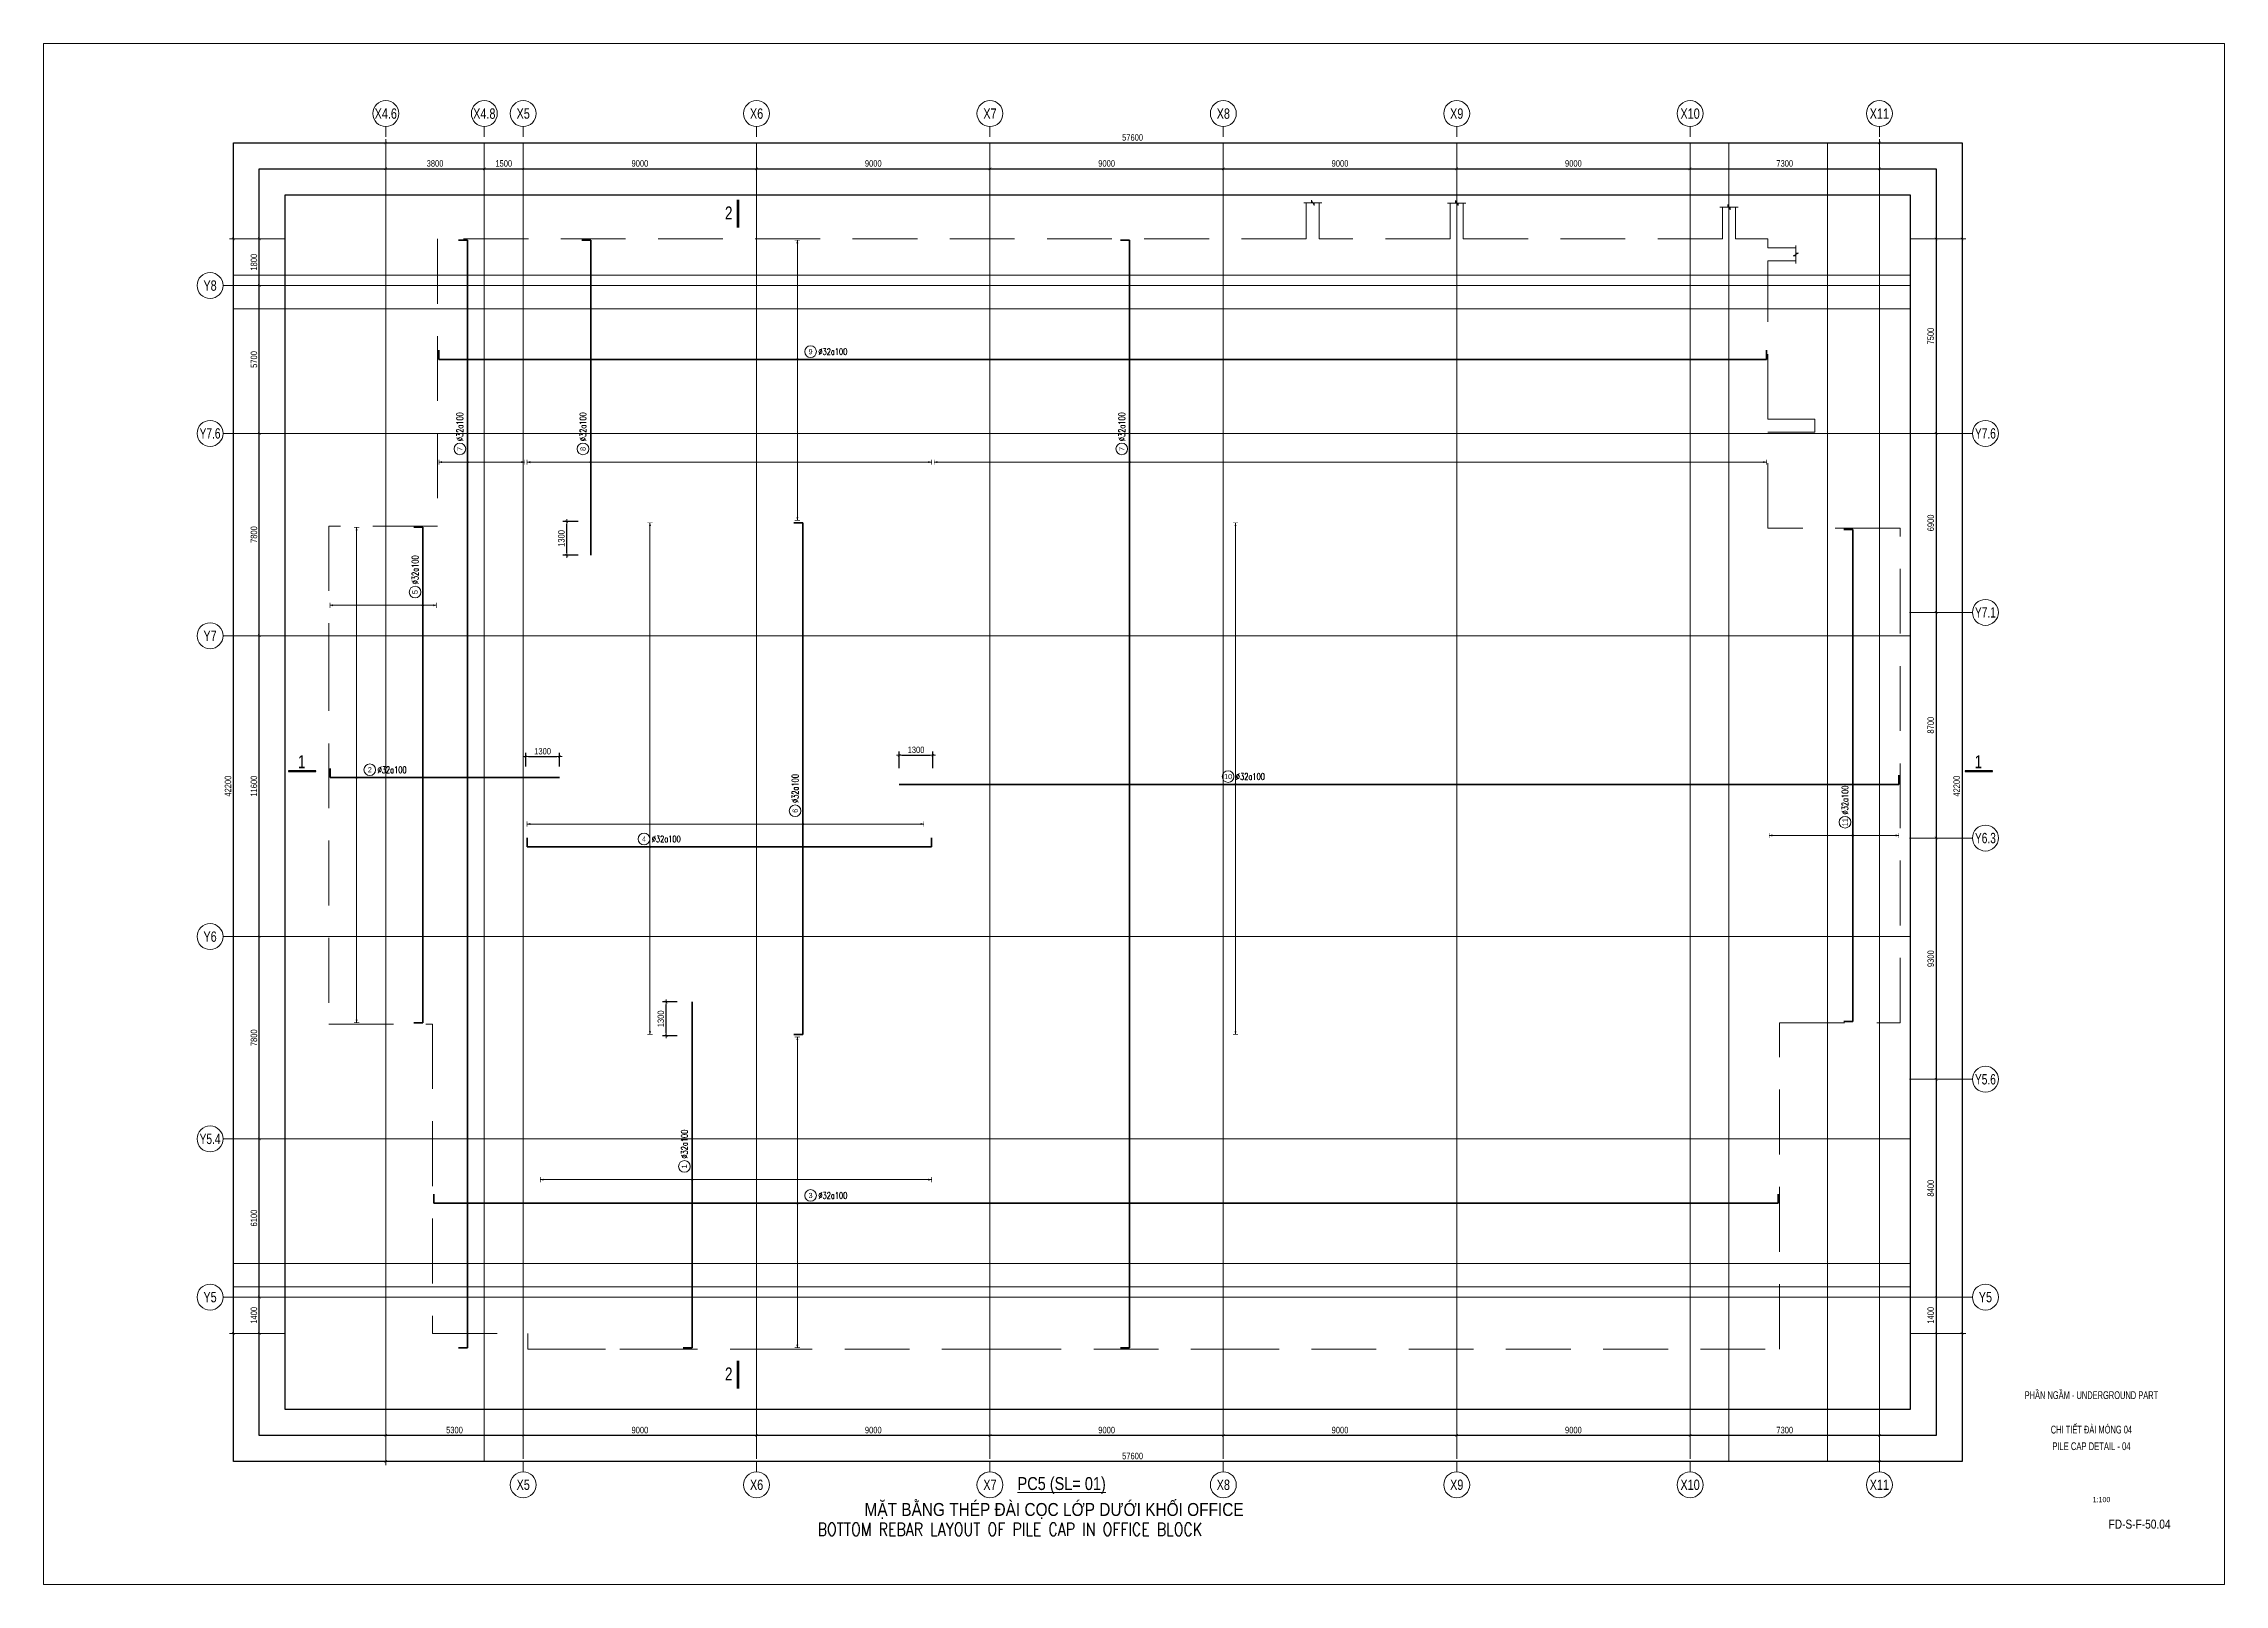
# Paper-space layout 'FD-S-F-50.04' of a CAD drawing. Header units: millimetres. Extents: x 0 to 841, y 0 to 594.
# The model-space entities are those that its viewports show. They can reach past a viewport. Long polylines and large blocks are cut down to what shows.
import ezdxf
from ezdxf.enums import TextEntityAlignment as Align

# ---------------------------------------------------------------- set-up
doc = ezdxf.new("R2010")
doc.units = ezdxf.units.MM
doc.header["$MEASUREMENT"] = 0
doc.linetypes.add('HIDDEN', pattern=[0.375, 0.25, -0.125])
doc.linetypes.add('POD_Grid$0$CENTER2', pattern=[1.125, 0.75, -0.125, 0.125, -0.125])
doc.layers.get('Defpoints').update_dxf_attribs({"color": 252})
for name, color, linetype, lineweight in [('NDC_S_ANNO', 7, 'Continuous', 20), ('NDC_S_CONTINUOUS', 3, 'Continuous', 20), ('NDC_S_DIM', 1, 'Continuous', 9), ('NDC_S_ENG TITLE', 3, 'Continuous', 20), ('NDC_S_REBAR', 4, 'Continuous', 35), ('NDC_S_TEXT SYMBOL', 7, 'Continuous', 20), ('NDC_S_VN TEXT', 7, 'Continuous', 9), ('NDC_S_VN TITLE', 6, 'Continuous', 9), ('POD_Grid$0$NDC_S_AXIS', 5, 'POD_Grid$0$CENTER2', 13), ('POD_Grid$0$NDC_S_SYMBOL', 1, 'Continuous', 15), ('POD_Grid$0$NDC_S_TEXT SYMBOL', 7, 'Continuous', 20)]:
    doc.layers.add(name, color=color, linetype=linetype, lineweight=lineweight)
doc.styles.add('ARIAL', font='arial.ttf', dxfattribs={"width": 0.8})
doc.styles.add('NDC_ANNO', font='', dxfattribs={"width": 0.8})
doc.styles.add('NDC_ARIAL', font='arial.ttf', dxfattribs={"width": 0.8})
doc.styles.add('NDC_EN TXT', font='romans.shx', dxfattribs={"width": 0.8})
doc.styles.add('NDC_ROMANS', font='romans.shx', dxfattribs={"width": 0.8})
doc.styles.add('POD_Grid$0$NDC_ANNO', font='', dxfattribs={"width": 0.8})
doc.styles.get('NDC_ANNO').set_extended_font_data('Dotum')
doc.styles.get('POD_Grid$0$NDC_ANNO').set_extended_font_data('Dotum')
doc.dimstyles.new('NDC_1-100', dxfattribs={"dimscale": 100, "dimtxt": 2.5, "dimasz": 1, "dimexe": 1.5, "dimexo": 0, "dimgap": 0.8, "dimtad": 1, "dimdec": 0, "dimdsep": 46, "dimtxsty": 'NDC_ARIAL', "dimblk": 'DIMMARK', "dimcen": 49999.938995, "dimdle": 1.5, "dimclrd": 1, "dimclre": 1, "dimclrt": 3, "dimadec": 0, "dimazin": 0, "dimtfac": 1, "dimtdec": 0, "dimtix": 1, "dimtmove": 2, "dimatfit": 3, "dimfxl": 1, "dimarcsym": 0})

psp = doc.layouts.new('FD-S-F-50.04')

# ---------------------------------------------------------------- texts
at = {"color": 1, "linetype": 'Continuous', "style": 'NDC_ARIAL', "width": 0.85}
psp.add_text('1:100', height=2, dxfattribs=at).set_placement((793.62, 32.69), align=Align.MIDDLE_CENTER)
at = {"color": 1, "linetype": 'Continuous', "char_height": 3, "style": 'NDC_ARIAL'}
for s, insert, width, attachment_point in [('{\\W0.6;PHẦN NGẦM - UNDERGROUND PART}', (789.72, 72.93), 79.0015, 5), ('{\\W0.6;CHI TIẾT ĐÀI MÓNG 04}', (789.72, 61.17), 69.0096, 2), ('{\\W0.7;PILE CAP DETAIL - 04}', (789.72, 51.72), 65.5189, 8)]:
    psp.add_mtext(s, dxfattribs=dict(at, insert=insert, width=width, attachment_point=attachment_point))
at = {"color": 1, "linetype": 'Continuous', "insert": (820.23, 23.2), "char_height": 3.5, "attachment_point": 6, "style": 'NDC_ARIAL'}
psp.add_mtext('{\\W0.8;FD-S-F-50.04}', dxfattribs=at)

msp = doc.modelspace()

# ---------------------------------------------------------------- texts
at = {"layer": 'NDC_S_ENG TITLE', "style": 'NDC_ROMANS', "width": 0.8}
msp.add_text('NOTE:', height=400, dxfattribs=at).set_placement((138083.3, -39107.2), align=Align.MIDDLE)
msp.add_text('BOTTOM REBAR LAYOUT OF PILE CAP IN OFFICE BLOCK', height=500, dxfattribs=at).set_placement((105777.7, -42427.6), align=Align.MIDDLE_LEFT)
at = {"layer": 'NDC_S_VN TEXT', "style": 'NDC_ARIAL', "width": 0.85}
msp.add_text('MẶT BẰNG THÉP ĐÀI CỌC LỚP DƯỚI KHỐI OFFICE', height=500, dxfattribs=at).set_placement((114895.1, -41663.1), align=Align.MIDDLE_CENTER)
at = {"layer": 'NDC_S_VN TITLE', "style": 'NDC_ARIAL', "width": 0.75}
msp.add_text('%%UGHI CHÚ:', height=400, dxfattribs=at).set_placement((138083.3, -38368.1), align=Align.MIDDLE)

# ---------------------------------------------------------------- blocks, each defined once
blk = doc.blocks.new('kata_block_TD')
at = {"color": 6, "linetype": 'ByBlock', "lineweight": -2, "style": 'ARIAL', "width": 0.8}
blk.add_attdef('SECTDET2', text='', height=5, dxfattribs=at).set_placement((0, 7.97), align=Align.CENTER)
at = {"color": 0, "linetype": 'ByBlock', "lineweight": -2, "style": 'ARIAL', "width": 0.8}
blk.add_attdef('SECTDET1', text='', height=5, dxfattribs=at).set_placement((0, 1.47), align=Align.CENTER)
at = {"color": 3, "lineweight": 25, "style": 'ARIAL', "width": 0.8}
blk.add_attdef('SSCALE', text='', height=2.5, dxfattribs=at).set_placement((0, -4), align=Align.CENTER)
blk = doc.blocks.new('*U51')
at = {"layer": 'POD_Grid$0$NDC_S_SYMBOL'}
blk.add_line((0, 5), (0, 9), dxfattribs=at)
blk.add_circle((0, 0), 5, dxfattribs=at)
at = {"layer": 'POD_Grid$0$NDC_S_TEXT SYMBOL', "color": 7, "style": 'POD_Grid$0$NDC_ANNO', "width": 0.8}
blk.add_attdef('GRID', text='', height=4, dxfattribs=at).set_placement((0, 0), align=Align.MIDDLE)
blk = doc.blocks.new('*U52')
at = {"layer": 'POD_Grid$0$NDC_S_SYMBOL'}
blk.add_line((5, 0), (9, 0), dxfattribs=at)
blk.add_circle((0, 0), 5, dxfattribs=at)
at = {"layer": 'POD_Grid$0$NDC_S_TEXT SYMBOL', "color": 7, "style": 'POD_Grid$0$NDC_ANNO', "width": 0.8}
blk.add_attdef('GRID', text='', height=4, rotation=270, dxfattribs=at).set_placement((0, 0), align=Align.MIDDLE)
blk = doc.blocks.new('DIMMARK')
at = {"layer": 'NDC_S_DIM', "color": 1}
blk.add_line((-1.5, 0), (1, 0), dxfattribs=at)
at = {"layer": 'NDC_S_DIM', "color": 2, "const_width": 0.15}
blk.add_lwpolyline([(-0.5, -0.5), (0.5, 0.5)], dxfattribs=at)
blk = doc.blocks.new('*D407')
at = {"layer": 'Defpoints', "color": 0, "transparency": 16777216}
for p in [(51439, 14900), (53439, 14900), (51439, -27300)]:
    blk.add_point(p, dxfattribs=at)
at = {"layer": 'NDC_S_DIM', "color": 1, "lineweight": -2, "transparency": 16777216}
for p, q in [((51439, 14900), (53589, 14900)), ((53439, -27200), (53439, 14800)), ((51439, -27300), (53589, -27300))]:
    blk.add_line(p, q, dxfattribs=at)
at = {"layer": 'NDC_S_DIM', "color": 1, "lineweight": -2, "transparency": 16777216, "xscale": 100, "yscale": 100, "zscale": 100}
for p, rotation in [((53439, 14900), 90), ((53439, -27300), 270)]:
    blk.add_blockref('DIMMARK', p, dxfattribs=dict(at, rotation=rotation))
at = {"layer": 'NDC_S_DIM', "color": 3, "transparency": 16777216, "insert": (53231, -6200), "char_height": 250, "attachment_point": 5, "rotation": 90, "style": 'NDC_ARIAL'}
blk.add_mtext('42200', dxfattribs=at)
blk = doc.blocks.new('*D408')
at = {"layer": 'Defpoints', "color": 0, "transparency": 16777216}
for p in [(51439, -25900), (52439, -25900), (51439, -27300)]:
    blk.add_point(p, dxfattribs=at)
at = {"layer": 'NDC_S_DIM', "color": 1, "lineweight": -2, "transparency": 16777216}
for p, q in [((51439, -25900), (52589, -25900)), ((52439, -27200), (52439, -26000)), ((51439, -27300), (52589, -27300))]:
    blk.add_line(p, q, dxfattribs=at)
at = {"layer": 'NDC_S_DIM', "color": 1, "lineweight": -2, "transparency": 16777216, "xscale": 100, "yscale": 100, "zscale": 100}
for p, rotation in [((52439, -25900), 90), ((52439, -27300), 270)]:
    blk.add_blockref('DIMMARK', p, dxfattribs=dict(at, rotation=rotation))
at = {"layer": 'NDC_S_DIM', "color": 3, "transparency": 16777216, "insert": (52231, -26600), "char_height": 250, "attachment_point": 5, "rotation": 90, "style": 'NDC_ARIAL'}
blk.add_mtext('1400', dxfattribs=at)
blk = doc.blocks.new('*D409')
at = {"layer": 'Defpoints', "color": 0, "transparency": 16777216}
for p in [(51439, -17500), (52439, -17500), (51439, -25900)]:
    blk.add_point(p, dxfattribs=at)
at = {"layer": 'NDC_S_DIM', "color": 1, "lineweight": -2, "transparency": 16777216}
for p, q in [((51439, -17500), (52589, -17500)), ((52439, -25800), (52439, -17600)), ((51439, -25900), (52589, -25900))]:
    blk.add_line(p, q, dxfattribs=at)
at = {"layer": 'NDC_S_DIM', "color": 1, "lineweight": -2, "transparency": 16777216, "xscale": 100, "yscale": 100, "zscale": 100}
for p, rotation in [((52439, -17500), 90), ((52439, -25900), 270)]:
    blk.add_blockref('DIMMARK', p, dxfattribs=dict(at, rotation=rotation))
at = {"layer": 'NDC_S_DIM', "color": 3, "transparency": 16777216, "insert": (52231, -21700), "char_height": 250, "attachment_point": 5, "rotation": 90, "style": 'NDC_ARIAL'}
blk.add_mtext('8400', dxfattribs=at)
blk = doc.blocks.new('*D410')
at = {"layer": 'Defpoints', "color": 0, "transparency": 16777216}
for p in [(51439, -8200), (52439, -8200), (51439, -17500)]:
    blk.add_point(p, dxfattribs=at)
at = {"layer": 'NDC_S_DIM', "color": 1, "lineweight": -2, "transparency": 16777216}
for p, q in [((51439, -8200), (52589, -8200)), ((52439, -17400), (52439, -8300)), ((51439, -17500), (52589, -17500))]:
    blk.add_line(p, q, dxfattribs=at)
at = {"layer": 'NDC_S_DIM', "color": 1, "lineweight": -2, "transparency": 16777216, "xscale": 100, "yscale": 100, "zscale": 100}
for p, rotation in [((52439, -8200), 90), ((52439, -17500), 270)]:
    blk.add_blockref('DIMMARK', p, dxfattribs=dict(at, rotation=rotation))
at = {"layer": 'NDC_S_DIM', "color": 3, "transparency": 16777216, "insert": (52231, -12850), "char_height": 250, "attachment_point": 5, "rotation": 90, "style": 'NDC_ARIAL'}
blk.add_mtext('9300', dxfattribs=at)
blk = doc.blocks.new('*D411')
at = {"layer": 'Defpoints', "color": 0, "transparency": 16777216}
for p in [(51439, 500), (52439, 500), (51439, -8200)]:
    blk.add_point(p, dxfattribs=at)
at = {"layer": 'NDC_S_DIM', "color": 1, "lineweight": -2, "transparency": 16777216}
for p, q in [((51439, 500), (52589, 500)), ((52439, -8100), (52439, 400)), ((51439, -8200), (52589, -8200))]:
    blk.add_line(p, q, dxfattribs=at)
at = {"layer": 'NDC_S_DIM', "color": 1, "lineweight": -2, "transparency": 16777216, "xscale": 100, "yscale": 100, "zscale": 100}
for p, rotation in [((52439, 500), 90), ((52439, -8200), 270)]:
    blk.add_blockref('DIMMARK', p, dxfattribs=dict(at, rotation=rotation))
at = {"layer": 'NDC_S_DIM', "color": 3, "transparency": 16777216, "insert": (52231, -3850), "char_height": 250, "attachment_point": 5, "rotation": 90, "style": 'NDC_ARIAL'}
blk.add_mtext('8700', dxfattribs=at)
blk = doc.blocks.new('*D412')
at = {"layer": 'Defpoints', "color": 0, "transparency": 16777216}
for p in [(51439, 7400), (52439, 7400), (51439, 500)]:
    blk.add_point(p, dxfattribs=at)
at = {"layer": 'NDC_S_DIM', "color": 1, "lineweight": -2, "transparency": 16777216}
for p, q in [((51439, 7400), (52589, 7400)), ((52439, 600), (52439, 7300)), ((51439, 500), (52589, 500))]:
    blk.add_line(p, q, dxfattribs=at)
at = {"layer": 'NDC_S_DIM', "color": 1, "lineweight": -2, "transparency": 16777216, "xscale": 100, "yscale": 100, "zscale": 100}
for p, rotation in [((52439, 7400), 90), ((52439, 500), 270)]:
    blk.add_blockref('DIMMARK', p, dxfattribs=dict(at, rotation=rotation))
at = {"layer": 'NDC_S_DIM', "color": 3, "transparency": 16777216, "insert": (52231, 3950), "char_height": 250, "attachment_point": 5, "rotation": 90, "style": 'NDC_ARIAL'}
blk.add_mtext('6900', dxfattribs=at)
blk = doc.blocks.new('*D413')
at = {"layer": 'Defpoints', "color": 0, "transparency": 16777216}
for p in [(51439, 14900), (52439, 14900), (51439, 7400)]:
    blk.add_point(p, dxfattribs=at)
at = {"layer": 'NDC_S_DIM', "color": 1, "lineweight": -2, "transparency": 16777216}
for p, q in [((51439, 14900), (52589, 14900)), ((52439, 7500), (52439, 14800)), ((51439, 7400), (52589, 7400))]:
    blk.add_line(p, q, dxfattribs=at)
at = {"layer": 'NDC_S_DIM', "color": 1, "lineweight": -2, "transparency": 16777216, "xscale": 100, "yscale": 100, "zscale": 100}
for p, rotation in [((52439, 14900), 90), ((52439, 7400), 270)]:
    blk.add_blockref('DIMMARK', p, dxfattribs=dict(at, rotation=rotation))
at = {"layer": 'NDC_S_DIM', "color": 3, "transparency": 16777216, "insert": (52231, 11150), "char_height": 250, "attachment_point": 5, "rotation": 90, "style": 'NDC_ARIAL'}
blk.add_mtext('7500', dxfattribs=at)
blk = doc.blocks.new('*D383')
at = {"layer": 'Defpoints', "color": 0, "transparency": 16777216}
for p in [(-13226, 14900), (-11226, 14900), (-11226, -27300)]:
    blk.add_point(p, dxfattribs=at)
at = {"layer": 'NDC_S_DIM', "color": 1, "lineweight": -2, "transparency": 16777216}
for p, q in [((-11226, 14900), (-13376, 14900)), ((-13226, -27200), (-13226, 14800)), ((-11226, -27300), (-13376, -27300))]:
    blk.add_line(p, q, dxfattribs=at)
at = {"layer": 'NDC_S_DIM', "color": 1, "lineweight": -2, "transparency": 16777216, "xscale": 100, "yscale": 100, "zscale": 100}
for p, rotation in [((-13226, 14900), 90), ((-13226, -27300), 270)]:
    blk.add_blockref('DIMMARK', p, dxfattribs=dict(at, rotation=rotation))
at = {"layer": 'NDC_S_DIM', "color": 3, "transparency": 16777216, "insert": (-13434, -6200), "char_height": 250, "attachment_point": 5, "rotation": 90, "style": 'NDC_ARIAL'}
blk.add_mtext('42200', dxfattribs=at)
blk = doc.blocks.new('*D384')
at = {"layer": 'Defpoints', "color": 0, "transparency": 16777216}
for p in [(-12226, -25900), (-11226, -25900), (-11226, -27300)]:
    blk.add_point(p, dxfattribs=at)
at = {"layer": 'NDC_S_DIM', "color": 1, "lineweight": -2, "transparency": 16777216}
for p, q in [((-11226, -25900), (-12376, -25900)), ((-12226, -27200), (-12226, -26000)), ((-11226, -27300), (-12376, -27300))]:
    blk.add_line(p, q, dxfattribs=at)
at = {"layer": 'NDC_S_DIM', "color": 1, "lineweight": -2, "transparency": 16777216, "xscale": 100, "yscale": 100, "zscale": 100}
for p, rotation in [((-12226, -25900), 90), ((-12226, -27300), 270)]:
    blk.add_blockref('DIMMARK', p, dxfattribs=dict(at, rotation=rotation))
at = {"layer": 'NDC_S_DIM', "color": 3, "transparency": 16777216, "insert": (-12434, -26600), "char_height": 250, "attachment_point": 5, "rotation": 90, "style": 'NDC_ARIAL'}
blk.add_mtext('1400', dxfattribs=at)
blk = doc.blocks.new('*D385')
at = {"layer": 'Defpoints', "color": 0, "transparency": 16777216}
for p in [(-12226, -19800), (-11226, -19800), (-11226, -25900)]:
    blk.add_point(p, dxfattribs=at)
at = {"layer": 'NDC_S_DIM', "color": 1, "lineweight": -2, "transparency": 16777216}
for p, q in [((-11226, -19800), (-12376, -19800)), ((-12226, -25800), (-12226, -19900)), ((-11226, -25900), (-12376, -25900))]:
    blk.add_line(p, q, dxfattribs=at)
at = {"layer": 'NDC_S_DIM', "color": 1, "lineweight": -2, "transparency": 16777216, "xscale": 100, "yscale": 100, "zscale": 100}
for p, rotation in [((-12226, -19800), 90), ((-12226, -25900), 270)]:
    blk.add_blockref('DIMMARK', p, dxfattribs=dict(at, rotation=rotation))
at = {"layer": 'NDC_S_DIM', "color": 3, "transparency": 16777216, "insert": (-12434, -22850), "char_height": 250, "attachment_point": 5, "rotation": 90, "style": 'NDC_ARIAL'}
blk.add_mtext('6100', dxfattribs=at)
blk = doc.blocks.new('*D386')
at = {"layer": 'Defpoints', "color": 0, "transparency": 16777216}
for p in [(-12226, -12000), (-11226, -12000), (-11226, -19800)]:
    blk.add_point(p, dxfattribs=at)
at = {"layer": 'NDC_S_DIM', "color": 1, "lineweight": -2, "transparency": 16777216}
for p, q in [((-11226, -12000), (-12376, -12000)), ((-12226, -19700), (-12226, -12100)), ((-11226, -19800), (-12376, -19800))]:
    blk.add_line(p, q, dxfattribs=at)
at = {"layer": 'NDC_S_DIM', "color": 1, "lineweight": -2, "transparency": 16777216, "xscale": 100, "yscale": 100, "zscale": 100}
for p, rotation in [((-12226, -12000), 90), ((-12226, -19800), 270)]:
    blk.add_blockref('DIMMARK', p, dxfattribs=dict(at, rotation=rotation))
at = {"layer": 'NDC_S_DIM', "color": 3, "transparency": 16777216, "insert": (-12434, -15900), "char_height": 250, "attachment_point": 5, "rotation": 90, "style": 'NDC_ARIAL'}
blk.add_mtext('7800', dxfattribs=at)
blk = doc.blocks.new('*D387')
at = {"layer": 'Defpoints', "color": 0, "transparency": 16777216}
for p in [(-12226, -400), (-11226, -400), (-11226, -12000)]:
    blk.add_point(p, dxfattribs=at)
at = {"layer": 'NDC_S_DIM', "color": 1, "lineweight": -2, "transparency": 16777216}
for p, q in [((-11226, -400), (-12376, -400)), ((-12226, -11900), (-12226, -500)), ((-11226, -12000), (-12376, -12000))]:
    blk.add_line(p, q, dxfattribs=at)
at = {"layer": 'NDC_S_DIM', "color": 1, "lineweight": -2, "transparency": 16777216, "xscale": 100, "yscale": 100, "zscale": 100}
for p, rotation in [((-12226, -400), 90), ((-12226, -12000), 270)]:
    blk.add_blockref('DIMMARK', p, dxfattribs=dict(at, rotation=rotation))
at = {"layer": 'NDC_S_DIM', "color": 3, "transparency": 16777216, "insert": (-12434, -6200), "char_height": 250, "attachment_point": 5, "rotation": 90, "style": 'NDC_ARIAL'}
blk.add_mtext('11600', dxfattribs=at)
blk = doc.blocks.new('*D388')
at = {"layer": 'Defpoints', "color": 0, "transparency": 16777216}
for p in [(-12226, 7400), (-10226, 7400), (-10226, -400)]:
    blk.add_point(p, dxfattribs=at)
at = {"layer": 'NDC_S_DIM', "color": 1, "lineweight": -2, "transparency": 16777216}
for p, q in [((-10226, 7400), (-12376, 7400)), ((-12226, -300), (-12226, 7300)), ((-10226, -400), (-12376, -400))]:
    blk.add_line(p, q, dxfattribs=at)
at = {"layer": 'NDC_S_DIM', "color": 1, "lineweight": -2, "transparency": 16777216, "xscale": 100, "yscale": 100, "zscale": 100}
for p, rotation in [((-12226, 7400), 90), ((-12226, -400), 270)]:
    blk.add_blockref('DIMMARK', p, dxfattribs=dict(at, rotation=rotation))
at = {"layer": 'NDC_S_DIM', "color": 3, "transparency": 16777216, "insert": (-12434, 3500), "char_height": 250, "attachment_point": 5, "rotation": 90, "style": 'NDC_ARIAL'}
blk.add_mtext('7800', dxfattribs=at)
blk = doc.blocks.new('*D389')
at = {"layer": 'Defpoints', "color": 0, "transparency": 16777216}
for p in [(-12226, 13100), (-11226, 13100), (-11226, 7400)]:
    blk.add_point(p, dxfattribs=at)
at = {"layer": 'NDC_S_DIM', "color": 1, "lineweight": -2, "transparency": 16777216}
for p, q in [((-11226, 13100), (-12376, 13100)), ((-12226, 7500), (-12226, 13000)), ((-11226, 7400), (-12376, 7400))]:
    blk.add_line(p, q, dxfattribs=at)
at = {"layer": 'NDC_S_DIM', "color": 1, "lineweight": -2, "transparency": 16777216, "xscale": 100, "yscale": 100, "zscale": 100}
for p, rotation in [((-12226, 13100), 90), ((-12226, 7400), 270)]:
    blk.add_blockref('DIMMARK', p, dxfattribs=dict(at, rotation=rotation))
at = {"layer": 'NDC_S_DIM', "color": 3, "transparency": 16777216, "insert": (-12434, 10250), "char_height": 250, "attachment_point": 5, "rotation": 90, "style": 'NDC_ARIAL'}
blk.add_mtext('5700', dxfattribs=at)
blk = doc.blocks.new('*D390')
at = {"layer": 'Defpoints', "color": 0, "transparency": 16777216}
for p in [(-12226, 14900), (-11226, 14900), (-11226, 13100)]:
    blk.add_point(p, dxfattribs=at)
at = {"layer": 'NDC_S_DIM', "color": 1, "lineweight": -2, "transparency": 16777216}
for p, q in [((-11226, 14900), (-12376, 14900)), ((-12226, 13200), (-12226, 14800)), ((-11226, 13100), (-12376, 13100))]:
    blk.add_line(p, q, dxfattribs=at)
at = {"layer": 'NDC_S_DIM', "color": 1, "lineweight": -2, "transparency": 16777216, "xscale": 100, "yscale": 100, "zscale": 100}
for p, rotation in [((-12226, 14900), 90), ((-12226, 13100), 270)]:
    blk.add_blockref('DIMMARK', p, dxfattribs=dict(at, rotation=rotation))
at = {"layer": 'NDC_S_DIM', "color": 3, "transparency": 16777216, "insert": (-12434, 14000), "char_height": 250, "attachment_point": 5, "rotation": 90, "style": 'NDC_ARIAL'}
blk.add_mtext('1800', dxfattribs=at)
blk = doc.blocks.new('*D391')
at = {"layer": 'Defpoints', "color": 0, "transparency": 16777216}
for p in [(50250, 18600), (-7350, 16600), (50250, 16600)]:
    blk.add_point(p, dxfattribs=at)
at = {"layer": 'NDC_S_DIM', "color": 1, "lineweight": -2, "transparency": 16777216}
for p, q in [((-7350, 16600), (-7350, 18750)), ((-7250, 18600), (50150, 18600)), ((50250, 16600), (50250, 18750))]:
    blk.add_line(p, q, dxfattribs=at)
at = {"layer": 'NDC_S_DIM', "color": 1, "lineweight": -2, "transparency": 16777216, "xscale": 100, "yscale": 100, "zscale": 100, "rotation": 180}
blk.add_blockref('DIMMARK', (-7350, 18600), dxfattribs=at)
at = {"layer": 'NDC_S_DIM', "color": 1, "lineweight": -2, "transparency": 16777216, "xscale": 100, "yscale": 100, "zscale": 100}
blk.add_blockref('DIMMARK', (50250, 18600), dxfattribs=at)
at = {"layer": 'NDC_S_DIM', "color": 3, "transparency": 16777216, "insert": (21450, 18808), "char_height": 250, "attachment_point": 5, "style": 'NDC_ARIAL'}
blk.add_mtext('57600', dxfattribs=at)
blk = doc.blocks.new('*D392')
at = {"layer": 'Defpoints', "color": 0, "transparency": 16777216}
for p in [(-2050, 17600), (-3550, 16600), (-2050, 16600)]:
    blk.add_point(p, dxfattribs=at)
at = {"layer": 'NDC_S_DIM', "color": 1, "lineweight": -2, "transparency": 16777216}
for p, q in [((-3550, 16600), (-3550, 17750)), ((-2050, 16600), (-2050, 17750)), ((-3450, 17600), (-2150, 17600))]:
    blk.add_line(p, q, dxfattribs=at)
at = {"layer": 'NDC_S_DIM', "color": 1, "lineweight": -2, "transparency": 16777216, "xscale": 100, "yscale": 100, "zscale": 100, "rotation": 180}
blk.add_blockref('DIMMARK', (-3550, 17600), dxfattribs=at)
at = {"layer": 'NDC_S_DIM', "color": 1, "lineweight": -2, "transparency": 16777216, "xscale": 100, "yscale": 100, "zscale": 100}
blk.add_blockref('DIMMARK', (-2050, 17600), dxfattribs=at)
at = {"layer": 'NDC_S_DIM', "color": 3, "transparency": 16777216, "insert": (-2800, 17808), "char_height": 250, "attachment_point": 5, "style": 'NDC_ARIAL'}
blk.add_mtext('1500', dxfattribs=at)
blk = doc.blocks.new('*D393')
at = {"layer": 'Defpoints', "color": 0, "transparency": 16777216}
for p in [(6950, 17600), (-2050, 16600), (6950, 16600)]:
    blk.add_point(p, dxfattribs=at)
at = {"layer": 'NDC_S_DIM', "color": 1, "lineweight": -2, "transparency": 16777216}
for p, q in [((-2050, 16600), (-2050, 17750)), ((6950, 16600), (6950, 17750)), ((-1950, 17600), (6850, 17600))]:
    blk.add_line(p, q, dxfattribs=at)
at = {"layer": 'NDC_S_DIM', "color": 1, "lineweight": -2, "transparency": 16777216, "xscale": 100, "yscale": 100, "zscale": 100, "rotation": 180}
blk.add_blockref('DIMMARK', (-2050, 17600), dxfattribs=at)
at = {"layer": 'NDC_S_DIM', "color": 1, "lineweight": -2, "transparency": 16777216, "xscale": 100, "yscale": 100, "zscale": 100}
blk.add_blockref('DIMMARK', (6950, 17600), dxfattribs=at)
at = {"layer": 'NDC_S_DIM', "color": 3, "transparency": 16777216, "insert": (2450, 17808), "char_height": 250, "attachment_point": 5, "style": 'NDC_ARIAL'}
blk.add_mtext('9000', dxfattribs=at)
blk = doc.blocks.new('*D394')
at = {"layer": 'Defpoints', "color": 0, "transparency": 16777216}
for p in [(15950, 17600), (6950, 16600), (15950, 16600)]:
    blk.add_point(p, dxfattribs=at)
at = {"layer": 'NDC_S_DIM', "color": 1, "lineweight": -2, "transparency": 16777216}
for p, q in [((6950, 16600), (6950, 17750)), ((15950, 16600), (15950, 17750)), ((7050, 17600), (15850, 17600))]:
    blk.add_line(p, q, dxfattribs=at)
at = {"layer": 'NDC_S_DIM', "color": 1, "lineweight": -2, "transparency": 16777216, "xscale": 100, "yscale": 100, "zscale": 100, "rotation": 180}
blk.add_blockref('DIMMARK', (6950, 17600), dxfattribs=at)
at = {"layer": 'NDC_S_DIM', "color": 1, "lineweight": -2, "transparency": 16777216, "xscale": 100, "yscale": 100, "zscale": 100}
blk.add_blockref('DIMMARK', (15950, 17600), dxfattribs=at)
at = {"layer": 'NDC_S_DIM', "color": 3, "transparency": 16777216, "insert": (11450, 17808), "char_height": 250, "attachment_point": 5, "style": 'NDC_ARIAL'}
blk.add_mtext('9000', dxfattribs=at)
blk = doc.blocks.new('*D395')
at = {"layer": 'Defpoints', "color": 0, "transparency": 16777216}
for p in [(24950, 17600), (15950, 16600), (24950, 16600)]:
    blk.add_point(p, dxfattribs=at)
at = {"layer": 'NDC_S_DIM', "color": 1, "lineweight": -2, "transparency": 16777216}
for p, q in [((15950, 16600), (15950, 17750)), ((24950, 16600), (24950, 17750)), ((16050, 17600), (24850, 17600))]:
    blk.add_line(p, q, dxfattribs=at)
at = {"layer": 'NDC_S_DIM', "color": 1, "lineweight": -2, "transparency": 16777216, "xscale": 100, "yscale": 100, "zscale": 100, "rotation": 180}
blk.add_blockref('DIMMARK', (15950, 17600), dxfattribs=at)
at = {"layer": 'NDC_S_DIM', "color": 1, "lineweight": -2, "transparency": 16777216, "xscale": 100, "yscale": 100, "zscale": 100}
blk.add_blockref('DIMMARK', (24950, 17600), dxfattribs=at)
at = {"layer": 'NDC_S_DIM', "color": 3, "transparency": 16777216, "insert": (20450, 17808), "char_height": 250, "attachment_point": 5, "style": 'NDC_ARIAL'}
blk.add_mtext('9000', dxfattribs=at)
blk = doc.blocks.new('*D396')
at = {"layer": 'Defpoints', "color": 0, "transparency": 16777216}
for p in [(33950, 17600), (24950, 16600), (33950, 16600)]:
    blk.add_point(p, dxfattribs=at)
at = {"layer": 'NDC_S_DIM', "color": 1, "lineweight": -2, "transparency": 16777216}
for p, q in [((24950, 16600), (24950, 17750)), ((33950, 16600), (33950, 17750)), ((25050, 17600), (33850, 17600))]:
    blk.add_line(p, q, dxfattribs=at)
at = {"layer": 'NDC_S_DIM', "color": 1, "lineweight": -2, "transparency": 16777216, "xscale": 100, "yscale": 100, "zscale": 100, "rotation": 180}
blk.add_blockref('DIMMARK', (24950, 17600), dxfattribs=at)
at = {"layer": 'NDC_S_DIM', "color": 1, "lineweight": -2, "transparency": 16777216, "xscale": 100, "yscale": 100, "zscale": 100}
blk.add_blockref('DIMMARK', (33950, 17600), dxfattribs=at)
at = {"layer": 'NDC_S_DIM', "color": 3, "transparency": 16777216, "insert": (29450, 17808), "char_height": 250, "attachment_point": 5, "style": 'NDC_ARIAL'}
blk.add_mtext('9000', dxfattribs=at)
blk = doc.blocks.new('*D397')
at = {"layer": 'Defpoints', "color": 0, "transparency": 16777216}
for p in [(42950, 17600), (33950, 16600), (42950, 16600)]:
    blk.add_point(p, dxfattribs=at)
at = {"layer": 'NDC_S_DIM', "color": 1, "lineweight": -2, "transparency": 16777216}
for p, q in [((33950, 16600), (33950, 17750)), ((42950, 16600), (42950, 17750)), ((34050, 17600), (42850, 17600))]:
    blk.add_line(p, q, dxfattribs=at)
at = {"layer": 'NDC_S_DIM', "color": 1, "lineweight": -2, "transparency": 16777216, "xscale": 100, "yscale": 100, "zscale": 100, "rotation": 180}
blk.add_blockref('DIMMARK', (33950, 17600), dxfattribs=at)
at = {"layer": 'NDC_S_DIM', "color": 1, "lineweight": -2, "transparency": 16777216, "xscale": 100, "yscale": 100, "zscale": 100}
blk.add_blockref('DIMMARK', (42950, 17600), dxfattribs=at)
at = {"layer": 'NDC_S_DIM', "color": 3, "transparency": 16777216, "insert": (38450, 17808), "char_height": 250, "attachment_point": 5, "style": 'NDC_ARIAL'}
blk.add_mtext('9000', dxfattribs=at)
blk = doc.blocks.new('*D398')
at = {"layer": 'Defpoints', "color": 0, "transparency": 16777216}
for p in [(50250, 17600), (42950, 16600), (50250, 16600)]:
    blk.add_point(p, dxfattribs=at)
at = {"layer": 'NDC_S_DIM', "color": 1, "lineweight": -2, "transparency": 16777216}
for p, q in [((42950, 16600), (42950, 17750)), ((50250, 16600), (50250, 17750)), ((43050, 17600), (50150, 17600))]:
    blk.add_line(p, q, dxfattribs=at)
at = {"layer": 'NDC_S_DIM', "color": 1, "lineweight": -2, "transparency": 16777216, "xscale": 100, "yscale": 100, "zscale": 100, "rotation": 180}
blk.add_blockref('DIMMARK', (42950, 17600), dxfattribs=at)
at = {"layer": 'NDC_S_DIM', "color": 1, "lineweight": -2, "transparency": 16777216, "xscale": 100, "yscale": 100, "zscale": 100}
blk.add_blockref('DIMMARK', (50250, 17600), dxfattribs=at)
at = {"layer": 'NDC_S_DIM', "color": 3, "transparency": 16777216, "insert": (46600, 17808), "char_height": 250, "attachment_point": 5, "style": 'NDC_ARIAL'}
blk.add_mtext('7300', dxfattribs=at)
blk = doc.blocks.new('*D399')
at = {"layer": 'Defpoints', "color": 0, "transparency": 16777216}
for p in [(-7350, -30233), (50250, -30233), (50250, -32233)]:
    blk.add_point(p, dxfattribs=at)
at = {"layer": 'NDC_S_DIM', "color": 1, "lineweight": -2, "transparency": 16777216}
for p, q in [((-7350, -30233), (-7350, -32383)), ((50250, -30233), (50250, -32383)), ((-7250, -32233), (50150, -32233))]:
    blk.add_line(p, q, dxfattribs=at)
at = {"layer": 'NDC_S_DIM', "color": 1, "lineweight": -2, "transparency": 16777216, "xscale": 100, "yscale": 100, "zscale": 100, "rotation": 180}
blk.add_blockref('DIMMARK', (-7350, -32233), dxfattribs=at)
at = {"layer": 'NDC_S_DIM', "color": 1, "lineweight": -2, "transparency": 16777216, "xscale": 100, "yscale": 100, "zscale": 100}
blk.add_blockref('DIMMARK', (50250, -32233), dxfattribs=at)
at = {"layer": 'NDC_S_DIM', "color": 3, "transparency": 16777216, "insert": (21450, -32025), "char_height": 250, "attachment_point": 5, "style": 'NDC_ARIAL'}
blk.add_mtext('57600', dxfattribs=at)
blk = doc.blocks.new('*D400')
at = {"layer": 'Defpoints', "color": 0, "transparency": 16777216}
for p in [(-7350, -30233), (-2050, -30233), (-2050, -31233)]:
    blk.add_point(p, dxfattribs=at)
at = {"layer": 'NDC_S_DIM', "color": 1, "lineweight": -2, "transparency": 16777216}
for p, q in [((-7350, -30233), (-7350, -31383)), ((-2050, -30233), (-2050, -31383)), ((-7250, -31233), (-2150, -31233))]:
    blk.add_line(p, q, dxfattribs=at)
at = {"layer": 'NDC_S_DIM', "color": 1, "lineweight": -2, "transparency": 16777216, "xscale": 100, "yscale": 100, "zscale": 100, "rotation": 180}
blk.add_blockref('DIMMARK', (-7350, -31233), dxfattribs=at)
at = {"layer": 'NDC_S_DIM', "color": 1, "lineweight": -2, "transparency": 16777216, "xscale": 100, "yscale": 100, "zscale": 100}
blk.add_blockref('DIMMARK', (-2050, -31233), dxfattribs=at)
at = {"layer": 'NDC_S_DIM', "color": 3, "transparency": 16777216, "insert": (-4700, -31025), "char_height": 250, "attachment_point": 5, "style": 'NDC_ARIAL'}
blk.add_mtext('5300', dxfattribs=at)
blk = doc.blocks.new('*D401')
at = {"layer": 'Defpoints', "color": 0, "transparency": 16777216}
for p in [(-2050, -30233), (6950, -30233), (6950, -31233)]:
    blk.add_point(p, dxfattribs=at)
at = {"layer": 'NDC_S_DIM', "color": 1, "lineweight": -2, "transparency": 16777216}
for p, q in [((-2050, -30233), (-2050, -31383)), ((6950, -30233), (6950, -31383)), ((-1950, -31233), (6850, -31233))]:
    blk.add_line(p, q, dxfattribs=at)
at = {"layer": 'NDC_S_DIM', "color": 1, "lineweight": -2, "transparency": 16777216, "xscale": 100, "yscale": 100, "zscale": 100, "rotation": 180}
blk.add_blockref('DIMMARK', (-2050, -31233), dxfattribs=at)
at = {"layer": 'NDC_S_DIM', "color": 1, "lineweight": -2, "transparency": 16777216, "xscale": 100, "yscale": 100, "zscale": 100}
blk.add_blockref('DIMMARK', (6950, -31233), dxfattribs=at)
at = {"layer": 'NDC_S_DIM', "color": 3, "transparency": 16777216, "insert": (2450, -31025), "char_height": 250, "attachment_point": 5, "style": 'NDC_ARIAL'}
blk.add_mtext('9000', dxfattribs=at)
blk = doc.blocks.new('*D402')
at = {"layer": 'Defpoints', "color": 0, "transparency": 16777216}
for p in [(6950, -30233), (15950, -30233), (15950, -31233)]:
    blk.add_point(p, dxfattribs=at)
at = {"layer": 'NDC_S_DIM', "color": 1, "lineweight": -2, "transparency": 16777216}
for p, q in [((6950, -30233), (6950, -31383)), ((15950, -30233), (15950, -31383)), ((7050, -31233), (15850, -31233))]:
    blk.add_line(p, q, dxfattribs=at)
at = {"layer": 'NDC_S_DIM', "color": 1, "lineweight": -2, "transparency": 16777216, "xscale": 100, "yscale": 100, "zscale": 100, "rotation": 180}
blk.add_blockref('DIMMARK', (6950, -31233), dxfattribs=at)
at = {"layer": 'NDC_S_DIM', "color": 1, "lineweight": -2, "transparency": 16777216, "xscale": 100, "yscale": 100, "zscale": 100}
blk.add_blockref('DIMMARK', (15950, -31233), dxfattribs=at)
at = {"layer": 'NDC_S_DIM', "color": 3, "transparency": 16777216, "insert": (11450, -31025), "char_height": 250, "attachment_point": 5, "style": 'NDC_ARIAL'}
blk.add_mtext('9000', dxfattribs=at)
blk = doc.blocks.new('*D403')
at = {"layer": 'Defpoints', "color": 0, "transparency": 16777216}
for p in [(15950, -30233), (24950, -30233), (24950, -31233)]:
    blk.add_point(p, dxfattribs=at)
at = {"layer": 'NDC_S_DIM', "color": 1, "lineweight": -2, "transparency": 16777216}
for p, q in [((15950, -30233), (15950, -31383)), ((24950, -30233), (24950, -31383)), ((16050, -31233), (24850, -31233))]:
    blk.add_line(p, q, dxfattribs=at)
at = {"layer": 'NDC_S_DIM', "color": 1, "lineweight": -2, "transparency": 16777216, "xscale": 100, "yscale": 100, "zscale": 100, "rotation": 180}
blk.add_blockref('DIMMARK', (15950, -31233), dxfattribs=at)
at = {"layer": 'NDC_S_DIM', "color": 1, "lineweight": -2, "transparency": 16777216, "xscale": 100, "yscale": 100, "zscale": 100}
blk.add_blockref('DIMMARK', (24950, -31233), dxfattribs=at)
at = {"layer": 'NDC_S_DIM', "color": 3, "transparency": 16777216, "insert": (20450, -31025), "char_height": 250, "attachment_point": 5, "style": 'NDC_ARIAL'}
blk.add_mtext('9000', dxfattribs=at)
blk = doc.blocks.new('*D404')
at = {"layer": 'Defpoints', "color": 0, "transparency": 16777216}
for p in [(24950, -30233), (33950, -30233), (33950, -31233)]:
    blk.add_point(p, dxfattribs=at)
at = {"layer": 'NDC_S_DIM', "color": 1, "lineweight": -2, "transparency": 16777216}
for p, q in [((24950, -30233), (24950, -31383)), ((33950, -30233), (33950, -31383)), ((25050, -31233), (33850, -31233))]:
    blk.add_line(p, q, dxfattribs=at)
at = {"layer": 'NDC_S_DIM', "color": 1, "lineweight": -2, "transparency": 16777216, "xscale": 100, "yscale": 100, "zscale": 100, "rotation": 180}
blk.add_blockref('DIMMARK', (24950, -31233), dxfattribs=at)
at = {"layer": 'NDC_S_DIM', "color": 1, "lineweight": -2, "transparency": 16777216, "xscale": 100, "yscale": 100, "zscale": 100}
blk.add_blockref('DIMMARK', (33950, -31233), dxfattribs=at)
at = {"layer": 'NDC_S_DIM', "color": 3, "transparency": 16777216, "insert": (29450, -31025), "char_height": 250, "attachment_point": 5, "style": 'NDC_ARIAL'}
blk.add_mtext('9000', dxfattribs=at)
blk = doc.blocks.new('*D405')
at = {"layer": 'Defpoints', "color": 0, "transparency": 16777216}
for p in [(33950, -30233), (42950, -30233), (42950, -31233)]:
    blk.add_point(p, dxfattribs=at)
at = {"layer": 'NDC_S_DIM', "color": 1, "lineweight": -2, "transparency": 16777216}
for p, q in [((33950, -30233), (33950, -31383)), ((42950, -30233), (42950, -31383)), ((34050, -31233), (42850, -31233))]:
    blk.add_line(p, q, dxfattribs=at)
at = {"layer": 'NDC_S_DIM', "color": 1, "lineweight": -2, "transparency": 16777216, "xscale": 100, "yscale": 100, "zscale": 100, "rotation": 180}
blk.add_blockref('DIMMARK', (33950, -31233), dxfattribs=at)
at = {"layer": 'NDC_S_DIM', "color": 1, "lineweight": -2, "transparency": 16777216, "xscale": 100, "yscale": 100, "zscale": 100}
blk.add_blockref('DIMMARK', (42950, -31233), dxfattribs=at)
at = {"layer": 'NDC_S_DIM', "color": 3, "transparency": 16777216, "insert": (38450, -31025), "char_height": 250, "attachment_point": 5, "style": 'NDC_ARIAL'}
blk.add_mtext('9000', dxfattribs=at)
blk = doc.blocks.new('*D406')
at = {"layer": 'Defpoints', "color": 0, "transparency": 16777216}
for p in [(42950, -30233), (50250, -30233), (50250, -31233)]:
    blk.add_point(p, dxfattribs=at)
at = {"layer": 'NDC_S_DIM', "color": 1, "lineweight": -2, "transparency": 16777216}
for p, q in [((42950, -30233), (42950, -31383)), ((50250, -30233), (50250, -31383)), ((43050, -31233), (50150, -31233))]:
    blk.add_line(p, q, dxfattribs=at)
at = {"layer": 'NDC_S_DIM', "color": 1, "lineweight": -2, "transparency": 16777216, "xscale": 100, "yscale": 100, "zscale": 100, "rotation": 180}
blk.add_blockref('DIMMARK', (42950, -31233), dxfattribs=at)
at = {"layer": 'NDC_S_DIM', "color": 1, "lineweight": -2, "transparency": 16777216, "xscale": 100, "yscale": 100, "zscale": 100}
blk.add_blockref('DIMMARK', (50250, -31233), dxfattribs=at)
at = {"layer": 'NDC_S_DIM', "color": 3, "transparency": 16777216, "insert": (46600, -31025), "char_height": 250, "attachment_point": 5, "style": 'NDC_ARIAL'}
blk.add_mtext('7300', dxfattribs=at)
blk = doc.blocks.new('*D414')
at = {"layer": 'Defpoints', "color": 0, "transparency": 16777216}
for p in [(-3550, 17600), (-7350, 16600), (-3550, 16600)]:
    blk.add_point(p, dxfattribs=at)
at = {"layer": 'NDC_S_DIM', "color": 1, "lineweight": -2, "transparency": 16777216}
for p, q in [((-7350, 16600), (-7350, 17750)), ((-3550, 16600), (-3550, 17750)), ((-7250, 17600), (-3650, 17600))]:
    blk.add_line(p, q, dxfattribs=at)
at = {"layer": 'NDC_S_DIM', "color": 1, "lineweight": -2, "transparency": 16777216, "xscale": 100, "yscale": 100, "zscale": 100, "rotation": 180}
blk.add_blockref('DIMMARK', (-7350, 17600), dxfattribs=at)
at = {"layer": 'NDC_S_DIM', "color": 1, "lineweight": -2, "transparency": 16777216, "xscale": 100, "yscale": 100, "zscale": 100}
blk.add_blockref('DIMMARK', (-3550, 17600), dxfattribs=at)
at = {"layer": 'NDC_S_DIM', "color": 3, "transparency": 16777216, "insert": (-5450, 17808), "char_height": 250, "attachment_point": 5, "style": 'NDC_ARIAL'}
blk.add_mtext('3800', dxfattribs=at)
blk = doc.blocks.new('*U274')
at = {"layer": 'NDC_S_ANNO', "linetype": 'ByBlock', "lineweight": -2}
blk.add_line((0, 4.36), (0, -1), dxfattribs=at)
at = {"layer": 'NDC_S_ANNO', "ltscale": 0.005, "const_width": 0.5}
blk.add_lwpolyline([(0, -1), (0, 4.36)], dxfattribs=at)
at = {"layer": 'NDC_S_TEXT SYMBOL', "linetype": 'ByBlock', "lineweight": -2, "style": 'NDC_ANNO', "width": 0.8}
blk.add_attdef('DETAIL', text='', height=2.5, dxfattribs=at).set_placement((-1.05, 1.82), align=Align.MIDDLE_RIGHT)
blk = doc.blocks.new('*U275')
at = {"layer": 'NDC_S_ANNO', "color": 0, "linetype": 'ByBlock', "lineweight": -2}
blk.add_line((-4.36, 0), (1, 0), dxfattribs=at)
at = {"layer": 'NDC_S_ANNO', "ltscale": 0.005, "const_width": 0.5}
blk.add_lwpolyline([(1, 0), (-4.36, 0)], dxfattribs=at)
at = {"layer": 'NDC_S_TEXT SYMBOL', "linetype": 'ByBlock', "lineweight": -2, "style": 'NDC_ANNO', "width": 0.8}
blk.add_attdef('DETAIL', text='', height=2.5, dxfattribs=at).set_placement((-1.05, 1.82), align=Align.MIDDLE_RIGHT)
blk = doc.blocks.new('*U1014')
h = blk.add_hatch(color=6)
edge = h.paths.add_edge_path()
edge.add_arc((-2.99, 0), 0.3, 0, 360)
at = {"ltscale": 500}
for p, q in [((-141.22, 0), (-141.22, 3.5)), ((0, 0), (-141.22, 0)), ((0, 0), (370.78, 0)), ((370.78, 0), (370.78, 3.5))]:
    blk.add_line(p, q, dxfattribs=at)
at = {"layer": 'NDC_S_DIM', "color": 8}
for q in [(-2.99, 45.97), (-2.99, -62.03)]:
    blk.add_line((-2.99, 0), q, dxfattribs=at)
for points in [[(-3.99, 45.97, 0.2, 0.2, 0), (-1.99, 45.97, 0, 0, 0)], [(-3.99, -62.03, 0.2, 0.2, 0), (-1.99, -62.03, 0, 0, 0)]]:
    blk.add_lwpolyline(points, format="xyseb", dxfattribs=at)
at = {"layer": 'NDC_S_DIM', "color": 6}
blk.add_circle((-2.99, 0), 0.3, dxfattribs=at)
at = {"layer": 'NDC_S_DIM'}
blk.add_circle((2.1, 3), 2.25, dxfattribs=at)
at = {"layer": 'NDC_S_DIM', "color": 8}
for points in [[(-3.39, 44.77), (-2.99, 45.97), (-2.59, 44.77)], [(-3.39, -60.83), (-2.99, -62.03), (-2.59, -60.83)]]:
    blk.add_solid(points, dxfattribs=at)
at = {"layer": 'NDC_S_VN TEXT', "style": 'ARIAL', "width": 0.8}
blk.add_attdef('KHT', text='', height=2, dxfattribs=at).set_placement((2.1, 3), align=Align.MIDDLE_CENTER)
at = {"layer": 'NDC_S_VN TEXT', "color": 3, "style": 'NDC_EN TXT', "width": 0.75}
blk.add_attdef('DKT', (5.1, 1.75), '', height=2.5, dxfattribs=at)
blk = doc.blocks.new('*U1015')
h = blk.add_hatch(color=6)
edge = h.paths.add_edge_path()
edge.add_arc((-2.99, 0), 0.3, 0, 360)
at = {"ltscale": 500}
for p, q in [((0, 0), (-132.7, 0)), ((-132.7, 0), (-132.7, 0)), ((0, 0), (252.81, 0)), ((252.81, 0), (252.81, 3.5))]:
    blk.add_line(p, q, dxfattribs=at)
at = {"layer": 'NDC_S_DIM', "color": 8}
for q in [(-2.99, 100.79), (-2.99, -96.41)]:
    blk.add_line((-2.99, 0), q, dxfattribs=at)
for points in [[(-3.99, 100.79, 0.2, 0.2, 0), (-1.99, 100.79, 0, 0, 0)], [(-3.99, -96.41, 0.2, 0.2, 0), (-1.99, -96.41, 0, 0, 0)]]:
    blk.add_lwpolyline(points, format="xyseb", dxfattribs=at)
at = {"layer": 'NDC_S_DIM'}
blk.add_circle((-5.85, 3), 2.25, dxfattribs=at)
at = {"layer": 'NDC_S_DIM', "color": 6}
blk.add_circle((-2.99, 0), 0.3, dxfattribs=at)
at = {"layer": 'NDC_S_DIM', "color": 8}
for points in [[(-3.39, 99.59), (-2.99, 100.79), (-2.59, 99.59)], [(-3.39, -95.21), (-2.99, -96.41), (-2.59, -95.21)]]:
    blk.add_solid(points, dxfattribs=at)
at = {"layer": 'NDC_S_VN TEXT', "style": 'ARIAL', "width": 0.8}
blk.add_attdef('KHT', text='', height=2, dxfattribs=at).set_placement((-5.85, 3), align=Align.MIDDLE_CENTER)
at = {"layer": 'NDC_S_VN TEXT', "color": 3, "style": 'NDC_EN TXT', "width": 0.75}
blk.add_attdef('DKT', (-2.85, 1.75), '', height=2.5, dxfattribs=at)
blk = doc.blocks.new('*U1016')
h = blk.add_hatch(color=6)
edge = h.paths.add_edge_path()
edge.add_arc((-2.99, 0), 0.3, 0, 360)
at = {"ltscale": 500}
for p, q in [((-143.22, 0), (-143.22, 3.5)), ((0, 0), (-143.22, 0)), ((0, 0), (375.28, 0)), ((375.28, 0), (375.28, 3.5))]:
    blk.add_line(p, q, dxfattribs=at)
at = {"layer": 'NDC_S_DIM', "color": 8}
for q in [(-2.99, 64.09), (-2.99, -55.71)]:
    blk.add_line((-2.99, 0), q, dxfattribs=at)
for points in [[(-3.99, 64.09, 0.2, 0.2, 0), (-1.99, 64.09, 0, 0, 0)], [(-3.99, -55.71, 0.2, 0.2, 0), (-1.99, -55.71, 0, 0, 0)]]:
    blk.add_lwpolyline(points, format="xyseb", dxfattribs=at)
at = {"layer": 'NDC_S_DIM', "color": 6}
blk.add_circle((-2.99, 0), 0.3, dxfattribs=at)
at = {"layer": 'NDC_S_DIM'}
blk.add_circle((2.1, 3), 2.25, dxfattribs=at)
at = {"layer": 'NDC_S_DIM', "color": 8}
for points in [[(-3.39, 62.89), (-2.99, 64.09), (-2.59, 62.89)], [(-3.39, -54.51), (-2.99, -55.71), (-2.59, -54.51)]]:
    blk.add_solid(points, dxfattribs=at)
at = {"layer": 'NDC_S_VN TEXT', "style": 'ARIAL', "width": 0.8}
blk.add_attdef('KHT', text='', height=2, dxfattribs=at).set_placement((2.1, 3), align=Align.MIDDLE_CENTER)
at = {"layer": 'NDC_S_VN TEXT', "color": 3, "style": 'NDC_EN TXT', "width": 0.75}
blk.add_attdef('DKT', (5.1, 1.75), '', height=2.5, dxfattribs=at)
blk = doc.blocks.new('*U1017')
h = blk.add_hatch(color=6)
edge = h.paths.add_edge_path()
edge.add_arc((-2.99, 0), 0.3, 0, 360)
at = {"ltscale": 500}
for p, q in [((-163.92, 0), (-163.92, 3.5)), ((0, 0), (-163.92, 0)), ((0, 0), (27.08, 0)), ((27.08, 0), (27.08, 3.5))]:
    blk.add_line(p, q, dxfattribs=at)
at = {"layer": 'NDC_S_DIM', "color": 8}
for q in [(-2.99, 35.81), (-2.99, -5.19)]:
    blk.add_line((-2.99, 0), q, dxfattribs=at)
for points in [[(-3.99, 35.81, 0.2, 0.2, 0), (-1.99, 35.81, 0, 0, 0)], [(-3.99, -5.19, 0.2, 0.2, 0), (-1.99, -5.19, 0, 0, 0)]]:
    blk.add_lwpolyline(points, format="xyseb", dxfattribs=at)
at = {"layer": 'NDC_S_DIM', "color": 6}
blk.add_circle((-2.99, 0), 0.3, dxfattribs=at)
at = {"layer": 'NDC_S_DIM'}
blk.add_circle((2.1, 3), 2.25, dxfattribs=at)
at = {"layer": 'NDC_S_DIM', "color": 8}
for points in [[(-3.39, 34.61), (-2.99, 35.81), (-2.59, 34.61)], [(-3.39, -3.99), (-2.99, -5.19), (-2.59, -3.99)]]:
    blk.add_solid(points, dxfattribs=at)
at = {"layer": 'NDC_S_VN TEXT', "style": 'ARIAL', "width": 0.8}
blk.add_attdef('KHT', text='', height=2, dxfattribs=at).set_placement((2.1, 3), align=Align.MIDDLE_CENTER)
at = {"layer": 'NDC_S_VN TEXT', "color": 3, "style": 'NDC_EN TXT', "width": 0.75}
blk.add_attdef('DKT', (5.1, 1.75), '', height=2.5, dxfattribs=at)
blk = doc.blocks.new('*U1018')
h = blk.add_hatch(color=6)
edge = h.paths.add_edge_path()
edge.add_arc((-2.99, 0), 0.3, 0, 360)
at = {"ltscale": 500}
for p, q in [((0, 0), (-38.91, 0)), ((-38.91, 0), (-38.91, 0)), ((0, 0), (82.59, 0)), ((82.59, 0), (82.59, 3.5))]:
    blk.add_line(p, q, dxfattribs=at)
at = {"layer": 'NDC_S_DIM', "color": 8}
for q in [(-2.99, 24.56), (-2.99, -131.44)]:
    blk.add_line((-2.99, 0), q, dxfattribs=at)
for points in [[(-3.99, 24.56, 0.2, 0.2, 0), (-1.99, 24.56, 0, 0, 0)], [(-3.99, -131.44, 0.2, 0.2, 0), (-1.99, -131.44, 0, 0, 0)]]:
    blk.add_lwpolyline(points, format="xyseb", dxfattribs=at)
at = {"layer": 'NDC_S_DIM', "color": 6}
blk.add_circle((-2.99, 0), 0.3, dxfattribs=at)
at = {"layer": 'NDC_S_DIM'}
blk.add_circle((2.1, 3), 2.25, dxfattribs=at)
at = {"layer": 'NDC_S_DIM', "color": 8}
for points in [[(-3.39, 23.36), (-2.99, 24.56), (-2.59, 23.36)], [(-3.39, -130.24), (-2.99, -131.44), (-2.59, -130.24)]]:
    blk.add_solid(points, dxfattribs=at)
at = {"layer": 'NDC_S_VN TEXT', "style": 'ARIAL', "width": 0.8}
blk.add_attdef('KHT', text='', height=2, dxfattribs=at).set_placement((2.1, 3), align=Align.MIDDLE_CENTER)
at = {"layer": 'NDC_S_VN TEXT', "color": 3, "style": 'NDC_EN TXT', "width": 0.75}
blk.add_attdef('DKT', (5.1, 1.75), '', height=2.5, dxfattribs=at)
blk = doc.blocks.new('*U1019')
h = blk.add_hatch(color=6)
edge = h.paths.add_edge_path()
edge.add_arc((-2.99, 0), 0.3, 0, 360)
at = {"ltscale": 500}
for p, q in [((-74.69, 0), (-74.69, 3.5)), ((0, 0), (-74.69, 0)), ((0, 0), (115.02, 0)), ((115.02, 0), (115.02, 3.5))]:
    blk.add_line(p, q, dxfattribs=at)
at = {"layer": 'NDC_S_DIM', "color": 8}
for q in [(-2.99, 32.25), (-2.99, -17.75)]:
    blk.add_line((-2.99, 0), q, dxfattribs=at)
for points in [[(-3.99, 32.25, 0.2, 0.2, 0), (-1.99, 32.25, 0, 0, 0)], [(-3.99, -17.75, 0.2, 0.2, 0), (-1.99, -17.75, 0, 0, 0)]]:
    blk.add_lwpolyline(points, format="xyseb", dxfattribs=at)
at = {"layer": 'NDC_S_DIM', "color": 6}
blk.add_circle((-2.99, 0), 0.3, dxfattribs=at)
at = {"layer": 'NDC_S_DIM'}
blk.add_circle((2.1, 3), 2.25, dxfattribs=at)
at = {"layer": 'NDC_S_DIM', "color": 8}
for points in [[(-3.39, 31.05), (-2.99, 32.25), (-2.59, 31.05)], [(-3.39, -16.55), (-2.99, -17.75), (-2.59, -16.55)]]:
    blk.add_solid(points, dxfattribs=at)
at = {"layer": 'NDC_S_VN TEXT', "style": 'ARIAL', "width": 0.8}
blk.add_attdef('KHT', text='', height=2, dxfattribs=at).set_placement((2.1, 3), align=Align.MIDDLE_CENTER)
at = {"layer": 'NDC_S_VN TEXT', "color": 3, "style": 'NDC_EN TXT', "width": 0.75}
blk.add_attdef('DKT', (5.1, 1.75), '', height=2.5, dxfattribs=at)
blk = doc.blocks.new('*D689')
at = {"layer": 'Defpoints', "color": 0, "transparency": 16777216}
for p in [(110221, -12586), (108921, -13086), (110221, -13086)]:
    blk.add_point(p, dxfattribs=at)
at = {"layer": 'NDC_S_DIM', "color": 1, "lineweight": -2, "transparency": 16777216}
for p, q in [((108921, -13086), (108921, -12436)), ((109021, -12586), (110121, -12586)), ((110221, -13086), (110221, -12436))]:
    blk.add_line(p, q, dxfattribs=at)
at = {"layer": 'NDC_S_DIM', "color": 1, "lineweight": -2, "transparency": 16777216, "xscale": 100, "yscale": 100, "zscale": 100, "rotation": 180}
blk.add_blockref('DIMMARK', (108921, -12586), dxfattribs=at)
at = {"layer": 'NDC_S_DIM', "color": 1, "lineweight": -2, "transparency": 16777216, "xscale": 100, "yscale": 100, "zscale": 100}
blk.add_blockref('DIMMARK', (110221, -12586), dxfattribs=at)
at = {"layer": 'NDC_S_DIM', "color": 3, "transparency": 16777216, "insert": (109571, -12378), "char_height": 250, "attachment_point": 5, "style": 'NDC_ARIAL'}
blk.add_mtext('1300', dxfattribs=at)
blk = doc.blocks.new('*U1026')
h = blk.add_hatch(color=6)
edge = h.paths.add_edge_path()
edge.add_arc((-2.99, 0), 0.3, 0, 360)
at = {"ltscale": 500}
for p, q in [((-344.41, 0), (-344.41, 3.5)), ((0, 0), (-344.41, 0)), ((0, 0), (82.59, 0)), ((82.59, 0), (82.59, 3.5))]:
    blk.add_line(p, q, dxfattribs=at)
at = {"layer": 'NDC_S_DIM', "color": 8}
for q in [(-2.99, 75.36), (-2.99, -245.65)]:
    blk.add_line((-2.99, 0), q, dxfattribs=at)
for points in [[(-3.99, 75.36, 0.2, 0.2, 0), (-1.99, 75.36, 0, 0, 0)], [(-3.99, -245.65, 0.2, 0.2, 0), (-1.99, -245.65, 0, 0, 0)]]:
    blk.add_lwpolyline(points, format="xyseb", dxfattribs=at)
at = {"layer": 'NDC_S_DIM', "color": 6}
blk.add_circle((-2.99, 0), 0.3, dxfattribs=at)
at = {"layer": 'NDC_S_DIM'}
blk.add_circle((2.1, 3), 2.25, dxfattribs=at)
at = {"layer": 'NDC_S_DIM', "color": 8}
for points in [[(-3.39, 74.16), (-2.99, 75.36), (-2.59, 74.16)], [(-3.39, -244.45), (-2.99, -245.65), (-2.59, -244.45)]]:
    blk.add_solid(points, dxfattribs=at)
at = {"layer": 'NDC_S_VN TEXT', "style": 'ARIAL', "width": 0.8}
blk.add_attdef('KHT', text='', height=2, dxfattribs=at).set_placement((2.1, 3), align=Align.MIDDLE_CENTER)
at = {"layer": 'NDC_S_VN TEXT', "color": 3, "style": 'NDC_EN TXT', "width": 0.75}
blk.add_attdef('DKT', (5.1, 1.75), '', height=2.5, dxfattribs=at)
blk = doc.blocks.new('*D690')
at = {"layer": 'Defpoints', "color": 0, "transparency": 16777216}
for p in [(96103, -3577), (96540, -3577), (96540, -4877)]:
    blk.add_point(p, dxfattribs=at)
at = {"layer": 'NDC_S_DIM', "color": 1, "lineweight": -2, "transparency": 16777216}
for p, q in [((96540, -3577), (95953, -3577)), ((96103, -4777), (96103, -3677)), ((96540, -4877), (95953, -4877))]:
    blk.add_line(p, q, dxfattribs=at)
at = {"layer": 'NDC_S_DIM', "color": 1, "lineweight": -2, "transparency": 16777216, "xscale": 100, "yscale": 100, "zscale": 100}
for p, rotation in [((96103, -3577), 90), ((96103, -4877), 270)]:
    blk.add_blockref('DIMMARK', p, dxfattribs=dict(at, rotation=rotation))
at = {"layer": 'NDC_S_DIM', "color": 3, "transparency": 16777216, "insert": (95895, -4227), "char_height": 250, "attachment_point": 5, "rotation": 90, "style": 'NDC_ARIAL'}
blk.add_mtext('1300', dxfattribs=at)
blk = doc.blocks.new('*U1027')
h = blk.add_hatch(color=6)
edge = h.paths.add_edge_path()
edge.add_arc((-2.99, 0), 0.3, 0, 360)
at = {"ltscale": 500}
for p, q in [((-13.24, 0), (-13.24, 3.5)), ((0, 0), (-13.24, 0)), ((0, 0), (75.25, 0)), ((75.25, 0), (75.25, 0))]:
    blk.add_line(p, q, dxfattribs=at)
at = {"layer": 'NDC_S_DIM', "color": 8}
for q in [(-2.99, 96.48), (-2.99, -94.52)]:
    blk.add_line((-2.99, 0), q, dxfattribs=at)
for points in [[(-3.99, 96.48, 0.2, 0.2, 0), (-1.99, 96.48, 0, 0, 0)], [(-3.99, -94.52, 0.2, 0.2, 0), (-1.99, -94.52, 0, 0, 0)]]:
    blk.add_lwpolyline(points, format="xyseb", dxfattribs=at)
at = {"layer": 'NDC_S_DIM', "color": 6}
blk.add_circle((-2.99, 0), 0.3, dxfattribs=at)
at = {"layer": 'NDC_S_DIM'}
blk.add_circle((2.1, 3), 2.25, dxfattribs=at)
at = {"layer": 'NDC_S_DIM', "color": 8}
for points in [[(-3.39, 95.28), (-2.99, 96.48), (-2.59, 95.28)], [(-3.39, -93.32), (-2.99, -94.52), (-2.59, -93.32)]]:
    blk.add_solid(points, dxfattribs=at)
at = {"layer": 'NDC_S_VN TEXT', "style": 'ARIAL', "width": 0.8}
blk.add_attdef('KHT', text='', height=2, dxfattribs=at).set_placement((2.1, 3), align=Align.MIDDLE_CENTER)
at = {"layer": 'NDC_S_VN TEXT', "color": 3, "style": 'NDC_EN TXT', "width": 0.75}
blk.add_attdef('DKT', (5.1, 1.75), '', height=2.5, dxfattribs=at)
blk = doc.blocks.new('*D691')
at = {"layer": 'Defpoints', "color": 0, "transparency": 16777216}
for p in [(94521, -13020), (95821, -12638), (95821, -13020)]:
    blk.add_point(p, dxfattribs=at)
at = {"layer": 'NDC_S_DIM', "color": 1, "lineweight": -2, "transparency": 16777216}
for p, q in [((94521, -13020), (94521, -12488)), ((95821, -13020), (95821, -12488)), ((94621, -12638), (95721, -12638))]:
    blk.add_line(p, q, dxfattribs=at)
at = {"layer": 'NDC_S_DIM', "color": 1, "lineweight": -2, "transparency": 16777216, "xscale": 100, "yscale": 100, "zscale": 100, "rotation": 180}
blk.add_blockref('DIMMARK', (94521, -12638), dxfattribs=at)
at = {"layer": 'NDC_S_DIM', "color": 1, "lineweight": -2, "transparency": 16777216, "xscale": 100, "yscale": 100, "zscale": 100}
blk.add_blockref('DIMMARK', (95821, -12638), dxfattribs=at)
at = {"layer": 'NDC_S_DIM', "color": 3, "transparency": 16777216, "insert": (95171, -12431), "char_height": 250, "attachment_point": 5, "style": 'NDC_ARIAL'}
blk.add_mtext('1300', dxfattribs=at)
blk = doc.blocks.new('*U1028')
h = blk.add_hatch(color=6)
edge = h.paths.add_edge_path()
edge.add_arc((-2.99, 0), 0.3, 0, 360)
at = {"ltscale": 500}
for p, q in [((-67.79, 0), (-67.79, 3.5)), ((0, 0), (-67.79, 0)), ((0, 0), (65.51, 0)), ((65.51, 0), (65.51, 0))]:
    blk.add_line(p, q, dxfattribs=at)
at = {"layer": 'NDC_S_DIM', "color": 8}
for q in [(-2.99, 58.55), (-2.99, -92.32)]:
    blk.add_line((-2.99, 0), q, dxfattribs=at)
for points in [[(-3.99, 58.55, 0.2, 0.2, 0), (-1.99, 58.55, 0, 0, 0)], [(-3.99, -92.32, 0.2, 0.2, 0), (-1.99, -92.32, 0, 0, 0)]]:
    blk.add_lwpolyline(points, format="xyseb", dxfattribs=at)
at = {"layer": 'NDC_S_DIM', "color": 6}
blk.add_circle((-2.99, 0), 0.3, dxfattribs=at)
at = {"layer": 'NDC_S_DIM'}
blk.add_circle((2.1, 3), 2.25, dxfattribs=at)
at = {"layer": 'NDC_S_DIM', "color": 8}
for points in [[(-3.39, 57.35), (-2.99, 58.55), (-2.59, 57.35)], [(-3.39, -91.12), (-2.99, -92.32), (-2.59, -91.12)]]:
    blk.add_solid(points, dxfattribs=at)
at = {"layer": 'NDC_S_VN TEXT', "style": 'ARIAL', "width": 0.8}
blk.add_attdef('KHT', text='', height=2, dxfattribs=at).set_placement((2.1, 3), align=Align.MIDDLE_CENTER)
at = {"layer": 'NDC_S_VN TEXT', "color": 3, "style": 'NDC_EN TXT', "width": 0.75}
blk.add_attdef('DKT', (5.1, 1.75), '', height=2.5, dxfattribs=at)
blk = doc.blocks.new('*D692')
at = {"layer": 'Defpoints', "color": 0, "transparency": 16777216}
for p in [(99938, -22097), (100360, -22097), (100360, -23397)]:
    blk.add_point(p, dxfattribs=at)
at = {"layer": 'NDC_S_DIM', "color": 1, "lineweight": -2, "transparency": 16777216}
for p, q in [((100360, -22097), (99788, -22097)), ((99938, -23297), (99938, -22197)), ((100360, -23397), (99788, -23397))]:
    blk.add_line(p, q, dxfattribs=at)
at = {"layer": 'NDC_S_DIM', "color": 1, "lineweight": -2, "transparency": 16777216, "xscale": 100, "yscale": 100, "zscale": 100}
for p, rotation in [((99938, -22097), 90), ((99938, -23397), 270)]:
    blk.add_blockref('DIMMARK', p, dxfattribs=dict(at, rotation=rotation))
at = {"layer": 'NDC_S_DIM', "color": 3, "transparency": 16777216, "insert": (99730, -22747), "char_height": 250, "attachment_point": 5, "rotation": 90, "style": 'NDC_ARIAL'}
blk.add_mtext('1300', dxfattribs=at)
blk = doc.blocks.new('*U1029')
h = blk.add_hatch(color=6)
edge = h.paths.add_edge_path()
edge.add_arc((-2.99, 0), 0.3, 0, 360)
at = {"ltscale": 500}
for p, q in [((-344.41, 0), (-344.41, 3.5)), ((0, 0), (-344.41, 0)), ((0, 0), (82.59, 0)), ((82.59, 0), (82.59, 3.5))]:
    blk.add_line(p, q, dxfattribs=at)
at = {"layer": 'NDC_S_DIM', "color": 8}
for q in [(-2.99, 11.07), (-2.99, -21.92)]:
    blk.add_line((-2.99, 0), q, dxfattribs=at)
for points in [[(-3.99, 11.07, 0.2, 0.2, 0), (-1.99, 11.07, 0, 0, 0)], [(-3.99, -21.92, 0.2, 0.2, 0), (-1.99, -21.92, 0, 0, 0)]]:
    blk.add_lwpolyline(points, format="xyseb", dxfattribs=at)
at = {"layer": 'NDC_S_DIM', "color": 6}
blk.add_circle((-2.99, 0), 0.3, dxfattribs=at)
at = {"layer": 'NDC_S_DIM'}
blk.add_circle((2.1, 3), 2.25, dxfattribs=at)
at = {"layer": 'NDC_S_DIM', "color": 8}
for points in [[(-3.39, 9.87), (-2.99, 11.07), (-2.59, 9.87)], [(-3.39, -20.72), (-2.99, -21.92), (-2.59, -20.72)]]:
    blk.add_solid(points, dxfattribs=at)
at = {"layer": 'NDC_S_VN TEXT', "style": 'ARIAL', "width": 0.8}
blk.add_attdef('KHT', text='', height=2, dxfattribs=at).set_placement((2.1, 3), align=Align.MIDDLE_CENTER)
at = {"layer": 'NDC_S_VN TEXT', "color": 3, "style": 'NDC_EN TXT', "width": 0.75}
blk.add_attdef('DKT', (5.1, 1.75), '', height=2.5, dxfattribs=at)
blk = doc.blocks.new('*U1036')
h = blk.add_hatch(color=6)
edge = h.paths.add_edge_path()
edge.add_arc((-2.99, 0), 0.3, 0, 360)
at = {"ltscale": 500}
for p, q in [((-50.39, 0), (-50.39, 3.5)), ((0, 0), (-50.39, 0)), ((0, 0), (105.61, 0)), ((105.61, 0), (105.61, 3.5))]:
    blk.add_line(p, q, dxfattribs=at)
at = {"layer": 'NDC_S_DIM', "color": 8}
for q in [(-2.99, 124.87), (-2.99, -72.33)]:
    blk.add_line((-2.99, 0), q, dxfattribs=at)
for points in [[(-3.99, 124.87, 0.2, 0.2, 0), (-1.99, 124.87, 0, 0, 0)], [(-3.99, -72.33, 0.2, 0.2, 0), (-1.99, -72.33, 0, 0, 0)]]:
    blk.add_lwpolyline(points, format="xyseb", dxfattribs=at)
at = {"layer": 'NDC_S_DIM'}
blk.add_circle((-5.29, 3), 2.25, dxfattribs=at)
at = {"layer": 'NDC_S_DIM', "color": 6}
blk.add_circle((-2.99, 0), 0.3, dxfattribs=at)
at = {"layer": 'NDC_S_DIM', "color": 8}
for points in [[(-3.39, 123.67), (-2.99, 124.87), (-2.59, 123.67)], [(-3.39, -71.13), (-2.99, -72.33), (-2.59, -71.13)]]:
    blk.add_solid(points, dxfattribs=at)
at = {"layer": 'NDC_S_VN TEXT', "style": 'ARIAL', "width": 0.8}
blk.add_attdef('KHT', text='', height=2, dxfattribs=at).set_placement((-5.29, 3), align=Align.MIDDLE_CENTER)
at = {"layer": 'NDC_S_VN TEXT', "color": 3, "style": 'NDC_EN TXT', "width": 0.75}
blk.add_attdef('DKT', (-2.29, 1.75), '', height=2.5, dxfattribs=at)
blk = doc.blocks.new('*U1037')
h = blk.add_hatch(color=6)
edge = h.paths.add_edge_path()
edge.add_arc((-2.99, 0), 0.3, 0, 360)
at = {"ltscale": 500}
for p, q in [((-84.1, 0), (-84.1, 3.5)), ((0, 0), (-84.1, 0)), ((0, 0), (113.1, 0)), ((113.1, 0), (113.1, 3.5))]:
    blk.add_line(p, q, dxfattribs=at)
at = {"layer": 'NDC_S_DIM', "color": 8}
for q in [(-2.99, 106.37), (-2.99, -46.63)]:
    blk.add_line((-2.99, 0), q, dxfattribs=at)
for points in [[(-3.99, 106.37, 0.2, 0.2, 0), (-1.99, 106.37, 0, 0, 0)], [(-3.99, -46.63, 0.2, 0.2, 0), (-1.99, -46.63, 0, 0, 0)]]:
    blk.add_lwpolyline(points, format="xyseb", dxfattribs=at)
at = {"layer": 'NDC_S_DIM', "color": 6}
blk.add_circle((-2.99, 0), 0.3, dxfattribs=at)
at = {"layer": 'NDC_S_DIM'}
blk.add_circle((2.1, 3), 2.25, dxfattribs=at)
at = {"layer": 'NDC_S_DIM', "color": 8}
for points in [[(-3.39, 105.17), (-2.99, 106.37), (-2.59, 105.17)], [(-3.39, -45.43), (-2.99, -46.63), (-2.59, -45.43)]]:
    blk.add_solid(points, dxfattribs=at)
at = {"layer": 'NDC_S_VN TEXT', "style": 'ARIAL', "width": 0.8}
blk.add_attdef('KHT', text='', height=2, dxfattribs=at).set_placement((2.1, 3), align=Align.MIDDLE_CENTER)
at = {"layer": 'NDC_S_VN TEXT', "color": 3, "style": 'NDC_EN TXT', "width": 0.75}
blk.add_attdef('DKT', (5.1, 1.75), '', height=2.5, dxfattribs=at)
blk = doc.blocks.new('luoi truc office')
at = {"layer": 'Defpoints'}
for points in [[(-13226.4, 18600), (53438.9, 18600), (53438.9, -32232.8), (-13226.4, -32232.8)], [(-12226.4, 17600), (52438.9, 17600), (52438.9, -31232.8), (-12226.4, -31232.8)], [(-11226.4, 16600), (51438.9, 16600), (51438.9, -30232.8), (-11226.4, -30232.8)]]:
    blk.add_lwpolyline(points, close=True, dxfattribs=at)
at = {"layer": 'POD_Grid$0$NDC_S_AXIS', "ltscale": 2000}
for p, q in [((-7350, -32232.8), (-7350, 18600)), ((-3550, -32232.8), (-3550, 18600)), ((-2050, -32134.4), (-2050, 18600)), ((6950, -32134.4), (6950, 18600)), ((15950, -32134.4), (15950, 18600)), ((24950, -32134.4), (24950, 18600)), ((33950, -32134.4), (33950, 18600)), ((42950, -32134.4), (42950, 18600)), ((44450, -32232.8), (44450, 18600)), ((48250, -32232.8), (48250, 18600)), ((50250, -32134.4), (50250, 18600)), ((-13226.4, 13500), (51407.7, 13500)), ((-13226.4, 13100), (51407.7, 13100)), ((-13226.4, 12200), (51407.7, 12200)), ((-13226.4, 7400), (53438.9, 7400)), ((51407.7, 500), (53438.9, 500)), ((-13226.4, -400), (51407.7, -400)), ((51407.7, -8200), (53438.9, -8200)), ((-13226.4, -12000), (51407.7, -12000)), ((51407.7, -17500), (53438.9, -17500)), ((-13226.4, -19800), (51407.7, -19800)), ((-13226.4, -24600), (51407.7, -24600)), ((-13226.4, -25500), (51407.7, -25500)), ((-13226.4, -25900), (53438.9, -25900))]:
    blk.add_line(p, q, dxfattribs=at)
at = {"layer": 'POD_Grid$0$NDC_S_AXIS'}
ref = blk.add_blockref('*U51', (-7350, 19730.1), dxfattribs=dict(at, xscale=-100, yscale=100, zscale=100, rotation=180))
ref.add_attrib('GRID', 'X4.6', dxfattribs={"layer": 'POD_Grid$0$NDC_S_TEXT SYMBOL', "color": 7, "height": 400, "style": 'POD_Grid$0$NDC_ANNO', "width": 0.8}).set_placement((-7350, 19730.1), align=Align.MIDDLE)
ref = blk.add_blockref('*U51', (-3550, 19730.1), dxfattribs=dict(at, xscale=-100, yscale=100, zscale=100, rotation=180))
ref.add_attrib('GRID', 'X4.8', dxfattribs={"layer": 'POD_Grid$0$NDC_S_TEXT SYMBOL', "color": 7, "height": 400, "style": 'POD_Grid$0$NDC_ANNO', "width": 0.8}).set_placement((-3550, 19730.1), align=Align.MIDDLE)
ref = blk.add_blockref('*U51', (-2050, 19730.1), dxfattribs=dict(at, xscale=-100, yscale=100, zscale=100, rotation=180))
ref.add_attrib('GRID', 'X5', dxfattribs={"layer": 'POD_Grid$0$NDC_S_TEXT SYMBOL', "color": 7, "height": 400, "style": 'POD_Grid$0$NDC_ANNO', "width": 0.8}).set_placement((-2050, 19730.1), align=Align.MIDDLE)
ref = blk.add_blockref('*U51', (6950, 19730.1), dxfattribs=dict(at, xscale=-100, yscale=100, zscale=100, rotation=180))
ref.add_attrib('GRID', 'X6', dxfattribs={"layer": 'POD_Grid$0$NDC_S_TEXT SYMBOL', "color": 7, "height": 400, "style": 'POD_Grid$0$NDC_ANNO', "width": 0.8}).set_placement((6950, 19730.1), align=Align.MIDDLE)
ref = blk.add_blockref('*U51', (15950, 19730.1), dxfattribs=dict(at, xscale=-100, yscale=100, zscale=100, rotation=180))
ref.add_attrib('GRID', 'X7', dxfattribs={"layer": 'POD_Grid$0$NDC_S_TEXT SYMBOL', "color": 7, "height": 400, "style": 'POD_Grid$0$NDC_ANNO', "width": 0.8}).set_placement((15950, 19730.1), align=Align.MIDDLE)
ref = blk.add_blockref('*U51', (24950, 19730.1), dxfattribs=dict(at, xscale=-100, yscale=100, zscale=100, rotation=180))
ref.add_attrib('GRID', 'X8', dxfattribs={"layer": 'POD_Grid$0$NDC_S_TEXT SYMBOL', "color": 7, "height": 400, "style": 'POD_Grid$0$NDC_ANNO', "width": 0.8}).set_placement((24950, 19730.1), align=Align.MIDDLE)
ref = blk.add_blockref('*U51', (33950, 19730.1), dxfattribs=dict(at, xscale=-100, yscale=100, zscale=100, rotation=180))
ref.add_attrib('GRID', 'X9', dxfattribs={"layer": 'POD_Grid$0$NDC_S_TEXT SYMBOL', "color": 7, "height": 400, "style": 'POD_Grid$0$NDC_ANNO', "width": 0.8}).set_placement((33950, 19730.1), align=Align.MIDDLE)
ref = blk.add_blockref('*U51', (42950, 19730.1), dxfattribs=dict(at, xscale=-100, yscale=100, zscale=100, rotation=180))
ref.add_attrib('GRID', 'X10', dxfattribs={"layer": 'POD_Grid$0$NDC_S_TEXT SYMBOL', "color": 7, "height": 400, "style": 'POD_Grid$0$NDC_ANNO', "width": 0.8}).set_placement((42950, 19730.1), align=Align.MIDDLE)
ref = blk.add_blockref('*U51', (50250, 19730.1), dxfattribs=dict(at, xscale=-100, yscale=100, zscale=100, rotation=180))
ref.add_attrib('GRID', 'X11', dxfattribs={"layer": 'POD_Grid$0$NDC_S_TEXT SYMBOL', "color": 7, "height": 400, "style": 'POD_Grid$0$NDC_ANNO', "width": 0.8}).set_placement((50250, 19730.1), align=Align.MIDDLE)
ref = blk.add_blockref('*U52', (-14126.4, 13100), dxfattribs=dict(at, xscale=100, yscale=100, zscale=100))
ref.add_attrib('GRID', 'Y8', dxfattribs={"layer": 'POD_Grid$0$NDC_S_TEXT SYMBOL', "color": 7, "height": 400, "style": 'POD_Grid$0$NDC_ANNO', "width": 0.8}).set_placement((-14126.4, 13100), align=Align.MIDDLE)
ref = blk.add_blockref('*U52', (-14126.4, 7400), dxfattribs=dict(at, xscale=100, yscale=100, zscale=100))
ref.add_attrib('GRID', 'Y7.6', dxfattribs={"layer": 'POD_Grid$0$NDC_S_TEXT SYMBOL', "color": 7, "height": 400, "style": 'POD_Grid$0$NDC_ANNO', "width": 0.75}).set_placement((-14126.4, 7400), align=Align.MIDDLE)
ref = blk.add_blockref('*U52', (54338.9, 7400), dxfattribs=dict(at, xscale=-100, yscale=100, zscale=100))
ref.add_attrib('GRID', 'Y7.6', dxfattribs={"layer": 'POD_Grid$0$NDC_S_TEXT SYMBOL', "color": 7, "height": 400, "style": 'POD_Grid$0$NDC_ANNO', "width": 0.75}).set_placement((54338.9, 7400), align=Align.MIDDLE)
ref = blk.add_blockref('*U52', (54338.9, 500), dxfattribs=dict(at, xscale=-100, yscale=100, zscale=100))
ref.add_attrib('GRID', 'Y7.1', dxfattribs={"layer": 'POD_Grid$0$NDC_S_TEXT SYMBOL', "color": 7, "height": 400, "style": 'POD_Grid$0$NDC_ANNO', "width": 0.75}).set_placement((54338.9, 500), align=Align.MIDDLE)
ref = blk.add_blockref('*U52', (-14126.4, -400), dxfattribs=dict(at, xscale=100, yscale=100, zscale=100))
ref.add_attrib('GRID', 'Y7', dxfattribs={"layer": 'POD_Grid$0$NDC_S_TEXT SYMBOL', "color": 7, "height": 400, "style": 'POD_Grid$0$NDC_ANNO', "width": 0.8}).set_placement((-14126.4, -400), align=Align.MIDDLE)
ref = blk.add_blockref('*U52', (54338.9, -8200), dxfattribs=dict(at, xscale=-100, yscale=100, zscale=100))
ref.add_attrib('GRID', 'Y6.3', dxfattribs={"layer": 'POD_Grid$0$NDC_S_TEXT SYMBOL', "color": 7, "height": 400, "style": 'POD_Grid$0$NDC_ANNO', "width": 0.75}).set_placement((54338.9, -8200), align=Align.MIDDLE)
ref = blk.add_blockref('*U52', (-14126.4, -12000), dxfattribs=dict(at, xscale=100, yscale=100, zscale=100))
ref.add_attrib('GRID', 'Y6', dxfattribs={"layer": 'POD_Grid$0$NDC_S_TEXT SYMBOL', "color": 7, "height": 400, "style": 'POD_Grid$0$NDC_ANNO', "width": 0.8}).set_placement((-14126.4, -12000), align=Align.MIDDLE)
ref = blk.add_blockref('*U52', (54338.9, -17500), dxfattribs=dict(at, xscale=-100, yscale=100, zscale=100))
ref.add_attrib('GRID', 'Y5.6', dxfattribs={"layer": 'POD_Grid$0$NDC_S_TEXT SYMBOL', "color": 7, "height": 400, "style": 'POD_Grid$0$NDC_ANNO', "width": 0.75}).set_placement((54338.9, -17500), align=Align.MIDDLE)
ref = blk.add_blockref('*U52', (-14126.4, -19800), dxfattribs=dict(at, xscale=100, yscale=100, zscale=100))
ref.add_attrib('GRID', 'Y5.4', dxfattribs={"layer": 'POD_Grid$0$NDC_S_TEXT SYMBOL', "color": 7, "height": 400, "style": 'POD_Grid$0$NDC_ANNO', "width": 0.75}).set_placement((-14126.4, -19800), align=Align.MIDDLE)
ref = blk.add_blockref('*U52', (-14126.4, -25900), dxfattribs=dict(at, xscale=100, yscale=100, zscale=100))
ref.add_attrib('GRID', 'Y5', dxfattribs={"layer": 'POD_Grid$0$NDC_S_TEXT SYMBOL', "color": 7, "height": 400, "style": 'POD_Grid$0$NDC_ANNO', "width": 0.8}).set_placement((-14126.4, -25900), align=Align.MIDDLE)
ref = blk.add_blockref('*U52', (54338.9, -25900), dxfattribs=dict(at, xscale=-100, yscale=100, zscale=100))
ref.add_attrib('GRID', 'Y5', dxfattribs={"layer": 'POD_Grid$0$NDC_S_TEXT SYMBOL', "color": 7, "height": 400, "style": 'POD_Grid$0$NDC_ANNO', "width": 0.8}).set_placement((54338.9, -25900), align=Align.MIDDLE)
at = {"layer": 'POD_Grid$0$NDC_S_AXIS', "xscale": 100, "yscale": 100, "zscale": 100}
for p, values in [((-2050, -33132.8), {'GRID': 'X5'}), ((6950, -33132.8), {'GRID': 'X6'}), ((15950, -33132.8), {'GRID': 'X7'}), ((24950, -33132.8), {'GRID': 'X8'}), ((33950, -33132.8), {'GRID': 'X9'}), ((42950, -33132.8), {'GRID': 'X10'}), ((50250, -33132.8), {'GRID': 'X11'})]:
    blk.add_blockref('*U51', p, dxfattribs=at).add_auto_attribs(values)
at = {"layer": 'NDC_S_DIM'}
for base, p1, p2, picture, middle in [((50250, 18600), (-7350, 16600), (50250, 16600), '*D391', (21450, 18807.6)), ((-3550, 17600), (-7350, 16600), (-3550, 16600), '*D414', (-5450, 17807.7)), ((-2050, 17600), (-3550, 16600), (-2050, 16600), '*D392', (-2800, 17807.6)), ((6950, 17600), (-2050, 16600), (6950, 16600), '*D393', (2450, 17807.6)), ((15950, 17600), (6950, 16600), (15950, 16600), '*D394', (11450, 17807.6)), ((24950, 17600), (15950, 16600), (24950, 16600), '*D395', (20450, 17807.6)), ((33950, 17600), (24950, 16600), (33950, 16600), '*D396', (29450, 17807.6)), ((42950, 17600), (33950, 16600), (42950, 16600), '*D397', (38450, 17807.6)), ((50250, 17600), (42950, 16600), (50250, 16600), '*D398', (46600, 17807.7)), ((50250, -32232.8), (-7350, -30232.8), (50250, -30232.8), '*D399', (21450, -32025.1)), ((-2050, -31232.8), (-7350, -30232.8), (-2050, -30232.8), '*D400', (-4700, -31025.1)), ((6950, -31232.8), (-2050, -30232.8), (6950, -30232.8), '*D401', (2450, -31025.1)), ((15950, -31232.8), (6950, -30232.8), (15950, -30232.8), '*D402', (11450, -31025.1)), ((24950, -31232.8), (15950, -30232.8), (24950, -30232.8), '*D403', (20450, -31025.1)), ((33950, -31232.8), (24950, -30232.8), (33950, -30232.8), '*D404', (29450, -31025.1)), ((42950, -31232.8), (33950, -30232.8), (42950, -30232.8), '*D405', (38450, -31025.1)), ((50250, -31232.8), (42950, -30232.8), (50250, -30232.8), '*D406', (46600, -31025.1))]:
    dim = blk.add_linear_dim(base=base, p1=p1, p2=p2, dimstyle='NDC_1-100', dxfattribs=at)
    dim.commit()
    dim.dimension.update_dxf_attribs({"geometry": picture, "text_midpoint": middle})
for base, p1, p2, picture, middle in [((-13226.4, 14900), (-11226.4, -27300), (-11226.4, 14900), '*D383', (-13434, -6200)), ((-12226.4, 14900), (-11226.4, 13100), (-11226.4, 14900), '*D390', (-12434, 14000)), ((53438.9, 14900), (51438.9, -27300), (51438.9, 14900), '*D407', (53231.3, -6200)), ((52438.9, 14900), (51438.9, 7400), (51438.9, 14900), '*D413', (52231.3, 11150)), ((-12226.4, 13100), (-11226.4, 7400), (-11226.4, 13100), '*D389', (-12434, 10250)), ((-12226.4, 7400), (-10226.4, -400), (-10226.4, 7400), '*D388', (-12434, 3500)), ((52438.9, 7400), (51438.9, 500), (51438.9, 7400), '*D412', (52231.3, 3950)), ((52438.9, 500), (51438.9, -8200), (51438.9, 500), '*D411', (52231.3, -3850)), ((-12226.4, -400), (-11226.4, -12000), (-11226.4, -400), '*D387', (-12434, -6200)), ((52438.9, -8200), (51438.9, -17500), (51438.9, -8200), '*D410', (52231.2, -12850)), ((-12226.4, -12000), (-11226.4, -19800), (-11226.4, -12000), '*D386', (-12434, -15900)), ((52438.9, -17500), (51438.9, -25900), (51438.9, -17500), '*D409', (52231.3, -21700)), ((-12226.4, -19800), (-11226.4, -25900), (-11226.4, -19800), '*D385', (-12434, -22850)), ((-12226.4, -25900), (-11226.4, -27300), (-11226.4, -25900), '*D384', (-12434, -26600)), ((52438.9, -25900), (51438.9, -27300), (51438.9, -25900), '*D408', (52231.3, -26600))]:
    dim = blk.add_linear_dim(base=base, p1=p1, p2=p2, angle=90, dimstyle='NDC_1-100', dxfattribs=at)
    dim.commit()
    dim.dimension.update_dxf_attribs({"geometry": picture, "text_midpoint": middle})

# ---------------------------------------------------------------- dimensions: what is measured, and where the dimension line sits
at = {"layer": 'NDC_S_DIM'}
for base, p1, p2, picture, middle in [((96102.5, -3577.1), (96540, -4877.1), (96540, -3577.1), '*D690', (95894.8, -4227.1)), ((99937.5, -22097.3), (100360, -23397.3), (100360, -22097.3), '*D692', (99729.8, -22747.3))]:
    dim = msp.add_linear_dim(base=base, p1=p1, p2=p2, angle=90, dimstyle='NDC_1-100', dxfattribs=at)
    dim.commit()
    dim.dimension.update_dxf_attribs({"geometry": picture, "text_midpoint": middle})
for base, p1, p2, picture, middle in [((95821.3, -12638.5), (94521.3, -13019.5), (95821.3, -13019.5), '*D691', (95171.3, -12430.8)), ((110221.3, -12585.5), (108921.3, -13086), (110221.3, -13086), '*D689', (109571.3, -12377.8))]:
    dim = msp.add_linear_dim(base=base, p1=p1, p2=p2, dimstyle='NDC_1-100', dxfattribs=at)
    dim.commit()
    dim.dimension.update_dxf_attribs({"geometry": picture, "text_midpoint": middle})

# ---------------------------------------------------------------- linework, layer by layer
at = {"layer": 'NDC_S_CONTINUOUS', "linetype": 'HIDDEN'}
msp.add_lwpolyline([(91122.1, 7322.9), (91122.1, -3747.1), (86922.1, -3747.1), (86922.1, -7577.1), (86922.1, -7577.1), (86922.1, -8377.1), (86922.1, -8377.1), (86922.1, -22947.3), (90922.1, -22947.3), (90922.1, -34877.1), (94597.1, -34877.1), (94597.1, -35477.1), (95097.1, -35477.1), (95097.1, -35477.1), (98147.1, -35477.1), (98147.1, -35477.1), (98647.1, -35477.1), (98647.1, -35477.1), (102572.1, -35477.1), (102572.1, -35477.1), (103072.1, -35477.1), (103072.1, -35477.1), (112172.1, -35477.1), (112172.1, -35477.1), (112672.1, -35477.1), (112672.1, -35477.1), (120572.1, -35477.1), (120572.1, -35477.1), (121072.1, -35477.1), (121072.1, -35477.1), (142872.1, -35477.1), (142872.1, -22897.4), (147522.1, -22897.4), (147522.1, -3827.1), (142422.1, -3827.1), (142422.1, -127.1), (144235, -127.1), (144235, 372.9), (142422.1, 372.9), (142422.1, 6472.9), (143499.3, 6472.9), (143499.3, 6972.9), (142422.1, 6972.9), (142422.1, 7322.9), (141172.1, 7322.9), (141172.1, 8545.2), (140672.1, 8545.2), (140672.1, 7322.9), (130672.1, 7322.9), (130672.1, 8704.4), (130172.1, 8704.4), (130172.1, 7322.9), (125122.1, 7322.9), (125122.1, 8712.8), (124622.1, 8712.8), (124622.1, 7322.9), (91122.1, 7322.9)], dxfattribs=at)
at = {"layer": 'NDC_S_DIM', "linetype": 'HIDDEN'}
for points in [[(125222.1, 8712.8), (124922.1, 8712.8), (124922.1, 8612.8), (124822.1, 8812.8), (124822.1, 8712.8), (124522.1, 8712.8)], [(130772.1, 8704.4), (130472.1, 8704.4), (130472.1, 8604.4), (130372.1, 8804.4), (130372.1, 8704.4), (130072.1, 8704.4)], [(141272.1, 8545.2), (140972.1, 8545.2), (140972.1, 8445.2), (140872.1, 8645.2), (140872.1, 8545.2), (140572.1, 8545.2)], [(143499.3, 6372.9), (143499.3, 6672.9), (143399.3, 6672.9), (143599.3, 6772.9), (143499.3, 6772.9), (143499.3, 7072.9)]]:
    msp.add_lwpolyline(points, dxfattribs=at)

# ---------------------------------------------------------------- block references
at = {"layer": 'NDC_S_REBAR', "xscale": 100, "yscale": 100, "zscale": 100, "rotation": 90}
for name, p, values in [('*U1029', (92279, -985.6), {'KHT': '7', 'DKT': '%%c32a100'}), ('*U1018', (97027.2, -985.6), {'KHT': '8', 'DKT': '%%c32a100'}), ('*U1026', (117807.5, -985.6), {'KHT': '7', 'DKT': '%%c32a100'}), ('*U1017', (90552.9, -6505.2), {'KHT': '5', 'DKT': '%%c32a100'}), ('*U1037', (105208.5, -14937.5), {'KHT': '6', 'DKT': '%%c32a100'}), ('*U1019', (145697.1, -15378.8), {'KHT': '11', 'DKT': '%%c32a100'}), ('*U1028', (100939.2, -28648), {'KHT': '1', 'DKT': '%%c32a100'})]:
    msp.add_blockref(name, p, dxfattribs=at).add_auto_attribs(values)
at = {"layer": 'NDC_S_REBAR', "xscale": 100, "yscale": 100, "zscale": 100}
for name, p, values in [('*U1014', (105293.6, 2675.7), {'KHT': '9', 'DKT': '%%c32a100'}), ('*U1027', (88296.5, -13445.2), {'KHT': '2', 'DKT': '%%c32a100'}), ('*U1036', (99610.3, -16114), {'KHT': '4', 'DKT': '%%c32a100'}), ('*U1015', (122191.1, -13706.5), {'KHT': '10', 'DKT': '%%c32a100'}), ('*U1016', (105293.6, -29856.5), {'KHT': '3', 'DKT': '%%c32a100'})]:
    msp.add_blockref(name, p, dxfattribs=at).add_auto_attribs(values)
at = {"layer": 'NDC_S_VN TEXT', "xscale": 200, "yscale": 200, "zscale": 200}
for name, p, values in [('*U274', (102703.1, 7957.6), {'DETAIL': '2'}), ('*U275', (86234.6, -13199.8), {'DETAIL': '1'}), ('*U275', (150894.8, -13199.8), {'DETAIL': '1'}), ('*U274', (102703.1, -36802.1), {'DETAIL': '2'})]:
    msp.add_blockref(name, p, dxfattribs=at).add_auto_attribs(values)
at = {"layer": 'NDC_S_VN TEXT', "ltscale": 0.005}
ref = msp.add_blockref('kata_block_TD', (115188.1, -41059.4), dxfattribs=dict(at, xscale=100, yscale=100, zscale=100))
ref.add_attrib('SECTDET1', '%%uPC5 (SL= 01)', dxfattribs={"layer": '0', "color": 0, "linetype": 'ByBlock', "lineweight": -2, "height": 500, "style": 'ARIAL', "width": 0.8}).set_placement((115188.1, -40912.4), align=Align.CENTER)

msp.set_redraw_order([(e.dxf.handle, doc.entitydb.next_handle()) for e in msp.query("TEXT MTEXT ATTDEF DIMENSION ARC_DIMENSION")])  # texts and dimensions are drawn at this point

# ---------------------------------------------------------------- next in the draw order: wipeouts: each hides what was drawn before it
at = {"linetype": 'HIDDEN'}
msp.add_wipeout([(136963, -36353.7), (149107.9, -36353.7), (149107.9, -42122.3), (136963, -42122.3)], dxfattribs=at).dxf.layer = 'NDC_S_DIM'

# ---------------------------------------------------------------- next in the draw order: block references
at = {"layer": 'NDC_S_DIM'}
msp.add_blockref('luoi truc office', (96472.1, -7577.1), dxfattribs=at)

# ---------------------------------------------------------------- viewports
at = {"layer": '0'}
psp.add_viewport(center=(420.5, 297), size=(841, 594), view_center_point=(117977.1, -14850), view_height=59400, dxfattribs=at)

doc.saveas('drawing.dxf')
